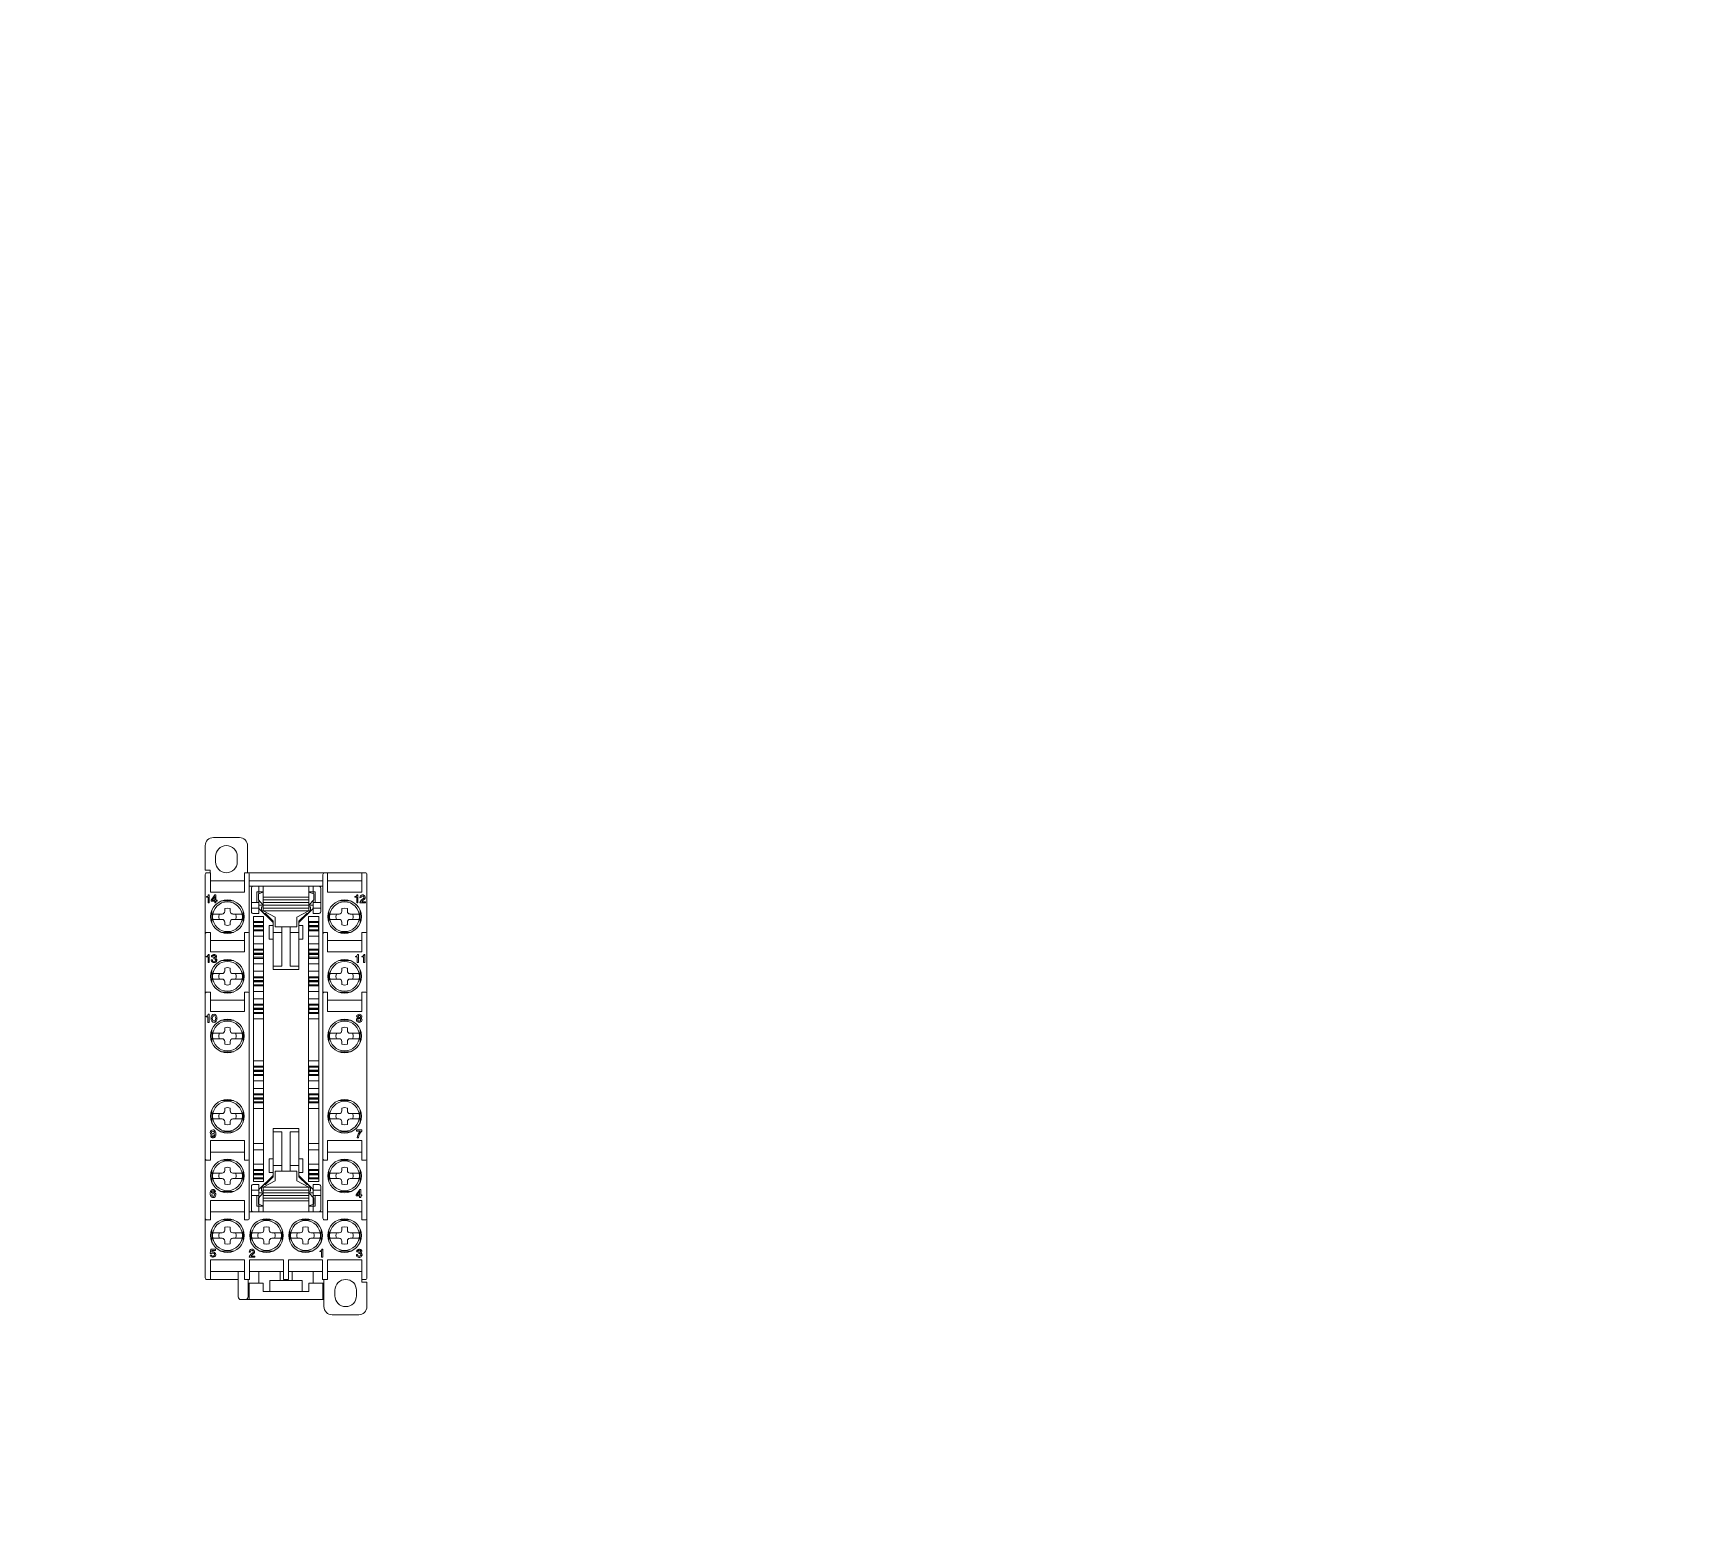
# Model space of a CAD drawing. Header units: millimetres. Extents: x 24 to 1375, y 8 to 284.
# Drawn here: x 1069 to 1375, y 7.5 to 284.3 of the extents above; entities that cross this region are included whole.
import ezdxf

# ---------------------------------------------------------------- set-up
doc = ezdxf.new("R2010")
doc.units = ezdxf.units.MM

msp = doc.modelspace()

# ---------------------------------------------------------------- texts
at = {"color": 7, "attachment_point": 1}
for s, insert, char_height in [('{\\fHelveticaNeueLTStd-Md|b0|i0|c0; }', (1165.66, 284.31), 3.0389), ('{\\fHelveticaNeueLTStd-Md|b0|i0|c0; }', (1220.66, 284.31), 3.0389), ('{\\fHelveticaNeueLTStd-Md|b0|i0|c0; }', (1292.72, 284.31), 3.0389), ('{\\fHelveticaNeueLTStd-Md|b0|i0|c0; }', (1347.72, 284.31), 3.0389), ('{\\fHelveticaNeueLTStd-Md|b0|i0|c0; }', (1071.82, 264.4), 2.659), ('{\\fHelveticaNeueLTStd-Md|b0|i0|c0; }', (1161.82, 264.4), 2.659), ('{\\fHelveticaNeueLTStd-Md|b0|i0|c0; }', (1279.82, 264.4), 2.659), ('{\\fHelveticaNeueLTStd-Md|b0|i0|c0; }', (1369.82, 264.4), 2.659), ('{\\fHelveticaNeueLTStd-Roman|b0|i0|c0; }', (1074.04, 258.87), 2.1525), ('{\\fHelveticaNeueLTStd-Md|b0|i0|c0; }', (1164, 258.52), 2.1525), ('{\\fHelveticaNeueLTStd-Roman|b0|i0|c0;  }', (1285, 254.64), 2.1525), ('{\\fHelveticaNeueLTStd-Roman|b0|i0|c0; }', (1325.6, 254.64), 2.1525), ('{\\fHelveticaNeueLTStd-Roman|b0|i0|c0; }', (1375, 254.64), 2.1525), ('{\\fHelveticaNeueLTStd-Md|b0|i0|c0; }', (1073.99, 250.11), 2.1525), ('{\\fHelveticaNeueLTStd-Roman|b0|i0|c0; }', (1099.99, 250.11), 2.1525), ('{\\fHelveticaNeueLTStd-Roman|b0|i0|c0; }', (1338.43, 250.76), 2.1525), ('{\\fHelveticaNeueLTStd-Roman|b0|i0|c0; }', (1375, 246.37), 2.1525), ('{\\fHelveticaNeueLTStd-Roman|b0|i0|c0;  }', (1284.99, 241.99), 2.1525), ('{\\fHelveticaNeueLTStd-Roman|b0|i0|c0; }', (1320.64, 241.99), 2.1525), ('{\\fHelveticaNeueLTStd-Roman|b0|i0|c0; }', (1375, 233.73), 2.1525), ('{\\fHelveticaNeueLTStd-Roman|b0|i0|c0; }', (1235.26, 210.82), 1.7727), ('{\\fHelveticaNeueLTStd-Md|b0|i0|c0; }', (1372.04, 197.48), 2.1525), ('{\\fHelveticaNeueLTStd-Md|b0|i0|c0; }', (1073.92, 191.57), 2.1525), ('{\\fHelveticaNeueLTStd-Md|b0|i0|c0; }', (1118.32, 191.57), 2.1525), ('{\\fHelveticaNeueLTStd-Roman|b0|i0|c0; }', (1075, 187.69), 2.1525), ('{\\fHelveticaNeueLTStd-Md|b0|i0|c0; }', (1369.82, 177.97), 2.659), ('{\\fHelveticaNeueLTStd-Md|b0|i0|c0; }', (1073.9, 151.33), 2.1525), ('{\\fHelveticaNeueLTStd-Roman|b0|i0|c0; }', (1069, 146.59), 2.1525), ('{\\fHelveticaNeueLTStd-Md|b0|i0|c0; }', (1091.76, 146.59), 2.1525), ('{\\fHelveticaNeueLTStd-Roman|b0|i0|c0;  }', (1094.4, 146.59), 2.1525), ('{\\fHelveticaNeueLTStd-Md|b0|i0|c0; }', (1279.82, 138.87), 2.659), ('{\\fHelveticaNeueLTStd-Md|b0|i0|c0; }', (1073.91, 106.99), 2.1525), ('{\\fHelveticaNeueLTStd-Md|b0|i0|c0; }', (1109.86, 106.99), 2.1525), ('{\\fHelveticaNeueLTStd-Md|b0|i0|c0; }', (1074.2, 61.84), 2.1525), ('{\\fHelveticaNeueLTStd-Roman|b0|i0|c0; }', (1135.42, 57.96), 2.1525), ('{\\fHelveticaNeueLTStd-Md|b0|i0|c0; }', (1134.62, 10.69), 2.5324)]:
    msp.add_mtext(s, dxfattribs=dict(at, insert=insert, char_height=char_height))
at = {"color": 251, "true_color": 0x595757, "attachment_point": 1}
for insert, char_height in [((1295.68, 10.69), 2.5324), ((1300.9, 10.51), 2.1525)]:
    msp.add_mtext('{\\fHelveticaNeueLTStd-Md|b0|i0|c0; }', dxfattribs=dict(at, insert=insert, char_height=char_height))

# ---------------------------------------------------------------- hatches: boundary and pattern name
at = {"true_color": 0xffffff}
h = msp.add_hatch(color=7, dxfattribs=at)
h.dxf.hatch_style = 2
h.paths.add_polyline_path([(1136.77, 177.58), (1136.47, 178.43)])
h = msp.add_hatch(color=7, dxfattribs=at)
h.dxf.hatch_style = 2
h.paths.add_polyline_path([(1137.27, 177.58), (1136.97, 178.43)])
h = msp.add_hatch(color=7, dxfattribs=at)
h.dxf.hatch_style = 2
h.paths.add_polyline_path([(1136.77, 169.57), (1136.47, 170.42)])
h = msp.add_hatch(color=7, dxfattribs=at)
h.dxf.hatch_style = 2
h.paths.add_polyline_path([(1137.27, 169.57), (1136.97, 170.42)])
at = {"true_color": 0x4f9c68}
h = msp.add_hatch(color=105, dxfattribs=at)
h.dxf.hatch_style = 2
h.paths.add_polyline_path([(1296.8, 11.47), (1300.77, 11.48)])
h = msp.add_hatch(color=105, dxfattribs=at)
h.dxf.hatch_style = 2
h.paths.add_polyline_path([(1296.8, 11.48), (1300.77, 11.48)])
at = {"true_color": 0x509d69}
h = msp.add_hatch(color=115, dxfattribs=at)
h.dxf.hatch_style = 2
h.paths.add_polyline_path([(1300.77, 11.48), (1296.8, 11.48)])
at = {"true_color": 0x4e9b68}
h = msp.add_hatch(color=105, dxfattribs=at)
h.dxf.hatch_style = 2
h.paths.add_polyline_path([(1296.8, 11.46), (1300.77, 11.47)])
at = {"true_color": 0x4e9c68}
h = msp.add_hatch(color=105, dxfattribs=at)
h.dxf.hatch_style = 2
h.paths.add_polyline_path([(1296.8, 11.47), (1300.77, 11.47)])
at = {"true_color": 0x4c9b67}
h = msp.add_hatch(color=105, dxfattribs=at)
h.dxf.hatch_style = 2
h.paths.add_polyline_path([(1296.8, 11.45), (1300.77, 11.46)])
h = msp.add_hatch(color=105, dxfattribs=at)
h.dxf.hatch_style = 2
h.paths.add_polyline_path([(1296.8, 11.46), (1300.77, 11.46)])
at = {"true_color": 0x4d9a67}
h = msp.add_hatch(color=105, dxfattribs=at)
h.dxf.hatch_style = 2
h.paths.add_polyline_path([(1296.8, 11.44), (1300.77, 11.45)])
at = {"true_color": 0x4b9a66}
h = msp.add_hatch(color=105, dxfattribs=at)
h.dxf.hatch_style = 2
h.paths.add_polyline_path([(1296.8, 11.43), (1300.77, 11.44)])
h = msp.add_hatch(color=105, dxfattribs=at)
h.dxf.hatch_style = 2
h.paths.add_polyline_path([(1296.8, 11.44), (1300.77, 11.44)])
at = {"true_color": 0x4a9965}
h = msp.add_hatch(color=105, dxfattribs=at)
h.dxf.hatch_style = 2
h.paths.add_polyline_path([(1296.8, 11.43), (1300.77, 11.43)])
at = {"true_color": 0x499865}
h = msp.add_hatch(color=105, dxfattribs=at)
h.dxf.hatch_style = 2
h.paths.add_polyline_path([(1296.8, 11.4), (1300.77, 11.41)])
at = {"true_color": 0x489865}
h = msp.add_hatch(color=105, dxfattribs=at)
h.dxf.hatch_style = 2
h.paths.add_polyline_path([(1296.8, 11.41), (1300.77, 11.41)])
at = {"true_color": 0x479864}
h = msp.add_hatch(color=105, dxfattribs=at)
h.dxf.hatch_style = 2
h.paths.add_polyline_path([(1296.8, 11.39), (1300.77, 11.4)])
h = msp.add_hatch(color=105, dxfattribs=at)
h.dxf.hatch_style = 2
h.paths.add_polyline_path([(1296.8, 11.4), (1300.77, 11.4)])
at = {"true_color": 0x469763}
h = msp.add_hatch(color=105, dxfattribs=at)
h.dxf.hatch_style = 2
h.paths.add_polyline_path([(1296.8, 11.38), (1300.77, 11.39)])
at = {"true_color": 0x479764}
h = msp.add_hatch(color=105, dxfattribs=at)
h.dxf.hatch_style = 2
h.paths.add_polyline_path([(1296.8, 11.39), (1300.77, 11.39)])
at = {"true_color": 0x469663}
h = msp.add_hatch(color=105, dxfattribs=at)
h.dxf.hatch_style = 2
h.paths.add_polyline_path([(1296.8, 11.37), (1300.77, 11.38)])
at = {"true_color": 0x449662}
h = msp.add_hatch(color=105, dxfattribs=at)
h.dxf.hatch_style = 2
h.paths.add_polyline_path([(1296.8, 11.36), (1300.77, 11.37)])
h = msp.add_hatch(color=105, dxfattribs=at)
h.dxf.hatch_style = 2
h.paths.add_polyline_path([(1296.8, 11.37), (1300.77, 11.37)])
at = {"true_color": 0x439562}
h = msp.add_hatch(color=105, dxfattribs=at)
h.dxf.hatch_style = 2
h.paths.add_polyline_path([(1296.8, 11.35), (1300.77, 11.36)])
at = {"true_color": 0x459662}
h = msp.add_hatch(color=105, dxfattribs=at)
h.dxf.hatch_style = 2
h.paths.add_polyline_path([(1296.8, 11.36), (1300.77, 11.36)])
at = {"true_color": 0x419561}
h = msp.add_hatch(color=105, dxfattribs=at)
h.dxf.hatch_style = 2
h.paths.add_polyline_path([(1296.8, 11.34), (1300.77, 11.35)])
at = {"true_color": 0x439562}
h = msp.add_hatch(color=105, dxfattribs=at)
h.dxf.hatch_style = 2
h.paths.add_polyline_path([(1296.8, 11.35), (1300.77, 11.35)])
at = {"true_color": 0x429461}
h = msp.add_hatch(color=105, dxfattribs=at)
h.dxf.hatch_style = 2
h.paths.add_polyline_path([(1296.8, 11.33), (1300.77, 11.34)])
at = {"true_color": 0x409460}
h = msp.add_hatch(color=105, dxfattribs=at)
h.dxf.hatch_style = 2
h.paths.add_polyline_path([(1296.8, 11.32), (1300.77, 11.33)])
at = {"true_color": 0x429461}
h = msp.add_hatch(color=105, dxfattribs=at)
h.dxf.hatch_style = 2
h.paths.add_polyline_path([(1296.8, 11.33), (1300.77, 11.33)])
at = {"true_color": 0x3e9360}
h = msp.add_hatch(color=105, dxfattribs=at)
h.dxf.hatch_style = 2
h.paths.add_polyline_path([(1296.8, 11.31), (1300.77, 11.32)])
at = {"true_color": 0x409360}
h = msp.add_hatch(color=105, dxfattribs=at)
h.dxf.hatch_style = 2
h.paths.add_polyline_path([(1296.8, 11.32), (1300.77, 11.32)])
at = {"true_color": 0x3f935f}
h = msp.add_hatch(color=105, dxfattribs=at)
h.dxf.hatch_style = 2
h.paths.add_polyline_path([(1296.8, 11.3), (1300.77, 11.31)])
at = {"true_color": 0x3d925f}
h = msp.add_hatch(color=105, dxfattribs=at)
h.dxf.hatch_style = 2
h.paths.add_polyline_path([(1296.8, 11.29), (1300.77, 11.3)])
at = {"true_color": 0x3f935f}
h = msp.add_hatch(color=105, dxfattribs=at)
h.dxf.hatch_style = 2
h.paths.add_polyline_path([(1296.8, 11.3), (1300.77, 11.3)])
at = {"true_color": 0x3b925e}
h = msp.add_hatch(color=105, dxfattribs=at)
h.dxf.hatch_style = 2
h.paths.add_polyline_path([(1296.8, 11.28), (1300.77, 11.29)])
at = {"true_color": 0x3d925f}
h = msp.add_hatch(color=105, dxfattribs=at)
h.dxf.hatch_style = 2
h.paths.add_polyline_path([(1296.8, 11.29), (1300.77, 11.29)])
at = {"true_color": 0x3b915e}
h = msp.add_hatch(color=117, dxfattribs=at)
h.dxf.hatch_style = 2
h.paths.add_polyline_path([(1296.8, 11.27), (1300.77, 11.28)])
h = msp.add_hatch(color=117, dxfattribs=at)
h.dxf.hatch_style = 2
h.paths.add_polyline_path([(1296.8, 11.28), (1300.77, 11.28)])
at = {"true_color": 0x39915d}
h = msp.add_hatch(color=117, dxfattribs=at)
h.dxf.hatch_style = 2
h.paths.add_polyline_path([(1296.8, 11.26), (1300.77, 11.27)])
at = {"true_color": 0x37905d}
h = msp.add_hatch(color=117, dxfattribs=at)
h.dxf.hatch_style = 2
h.paths.add_polyline_path([(1296.8, 11.25), (1300.77, 11.26)])
at = {"true_color": 0x3a905d}
h = msp.add_hatch(color=117, dxfattribs=at)
h.dxf.hatch_style = 2
h.paths.add_polyline_path([(1296.8, 11.26), (1300.77, 11.26)])
at = {"true_color": 0x38905d}
h = msp.add_hatch(color=117, dxfattribs=at)
h.dxf.hatch_style = 2
h.paths.add_polyline_path([(1296.8, 11.24), (1300.77, 11.25)])
h = msp.add_hatch(color=117, dxfattribs=at)
h.dxf.hatch_style = 2
h.paths.add_polyline_path([(1296.8, 11.25), (1300.77, 11.25)])
at = {"true_color": 0x368f5c}
h = msp.add_hatch(color=117, dxfattribs=at)
h.dxf.hatch_style = 2
h.paths.add_polyline_path([(1296.8, 11.23), (1300.77, 11.24)])
h = msp.add_hatch(color=117, dxfattribs=at)
h.dxf.hatch_style = 2
h.paths.add_polyline_path([(1296.8, 11.24), (1300.77, 11.24)])
at = {"true_color": 0x348f5b}
h = msp.add_hatch(color=117, dxfattribs=at)
h.dxf.hatch_style = 2
h.paths.add_polyline_path([(1296.8, 11.22), (1300.77, 11.23)])
at = {"true_color": 0x328e5b}
h = msp.add_hatch(color=117, dxfattribs=at)
h.dxf.hatch_style = 2
h.paths.add_polyline_path([(1296.8, 11.21), (1300.77, 11.22)])
at = {"true_color": 0x348e5b}
h = msp.add_hatch(color=117, dxfattribs=at)
h.dxf.hatch_style = 2
h.paths.add_polyline_path([(1296.8, 11.22), (1300.77, 11.22)])
at = {"true_color": 0x338d5b}
h = msp.add_hatch(color=117, dxfattribs=at)
h.dxf.hatch_style = 2
h.paths.add_polyline_path([(1296.8, 11.2), (1300.77, 11.21)])
at = {"true_color": 0x328e5b}
h = msp.add_hatch(color=117, dxfattribs=at)
h.dxf.hatch_style = 2
h.paths.add_polyline_path([(1296.8, 11.21), (1300.77, 11.21)])
at = {"true_color": 0x308d5a}
h = msp.add_hatch(color=117, dxfattribs=at)
h.dxf.hatch_style = 2
h.paths.add_polyline_path([(1296.8, 11.19), (1300.77, 11.2)])
at = {"true_color": 0x2e8c5a}
h = msp.add_hatch(color=117, dxfattribs=at)
h.dxf.hatch_style = 2
h.paths.add_polyline_path([(1296.8, 11.18), (1300.77, 11.19)])
at = {"true_color": 0x318d5a}
h = msp.add_hatch(color=117, dxfattribs=at)
h.dxf.hatch_style = 2
h.paths.add_polyline_path([(1296.8, 11.19), (1300.77, 11.19)])
at = {"true_color": 0x2f8c59}
h = msp.add_hatch(color=117, dxfattribs=at)
h.dxf.hatch_style = 2
h.paths.add_polyline_path([(1296.8, 11.17), (1300.77, 11.18)])
at = {"true_color": 0x2e8c5a}
h = msp.add_hatch(color=117, dxfattribs=at)
h.dxf.hatch_style = 2
h.paths.add_polyline_path([(1296.8, 11.18), (1300.77, 11.18)])
at = {"true_color": 0x2d8b59}
h = msp.add_hatch(color=117, dxfattribs=at)
h.dxf.hatch_style = 2
h.paths.add_polyline_path([(1296.8, 11.16), (1300.77, 11.17)])
at = {"true_color": 0x2d8c59}
h = msp.add_hatch(color=117, dxfattribs=at)
h.dxf.hatch_style = 2
h.paths.add_polyline_path([(1296.8, 11.17), (1300.77, 11.17)])
at = {"true_color": 0x2b8b58}
h = msp.add_hatch(color=117, dxfattribs=at)
h.dxf.hatch_style = 2
h.paths.add_polyline_path([(1296.8, 11.15), (1300.77, 11.16)])
at = {"true_color": 0x298a58}
h = msp.add_hatch(color=117, dxfattribs=at)
h.dxf.hatch_style = 2
h.paths.add_polyline_path([(1296.8, 11.13), (1300.77, 11.14)])
h = msp.add_hatch(color=117, dxfattribs=at)
h.dxf.hatch_style = 2
h.paths.add_polyline_path([(1296.8, 11.14), (1300.77, 11.14)])
at = {"true_color": 0x278a57}
h = msp.add_hatch(color=107, dxfattribs=at)
h.dxf.hatch_style = 2
h.paths.add_polyline_path([(1296.8, 11.12), (1300.77, 11.13)])
at = {"true_color": 0x278957}
h = msp.add_hatch(color=107, dxfattribs=at)
h.dxf.hatch_style = 2
h.paths.add_polyline_path([(1296.8, 11.12), (1300.77, 11.12)])
at = {"true_color": 0x005e3c}
h = msp.add_hatch(color=128, dxfattribs=at)
h.dxf.hatch_style = 2
h.paths.add_polyline_path([(1300.77, 7.52), (1296.8, 7.52)])

# ---------------------------------------------------------------- linework, layer by layer
at = {"color": 7, "lineweight": 0}
for points in [[(1102.34, 135.55), (1102.03, 135.52), (1101.75, 135.44), (1101.5, 135.3), (1101.27, 135.11), (1101.09, 134.89), (1100.95, 134.64), (1100.86, 134.35), (1100.83, 134.05)], [(1102.34, 135.55), (1107.15, 135.55)], [(1108.65, 134.05), (1108.62, 134.35), (1108.54, 134.64), (1108.4, 134.89), (1108.21, 135.11), (1107.99, 135.3), (1107.73, 135.44), (1107.45, 135.52), (1107.15, 135.55)], [(1100.83, 129.54), (1100.83, 134.05)], [(1106.75, 132.05), (1106.71, 132.45), (1106.59, 132.83), (1106.41, 133.17), (1106.16, 133.46), (1105.86, 133.71), (1105.52, 133.89), (1105.15, 134.01), (1104.74, 134.05), (1104.34, 134.01), (1103.96, 133.89), (1103.62, 133.71), (1103.32, 133.46), (1103.08, 133.17), (1102.89, 132.83), (1102.78, 132.45), (1102.74, 132.05)], [(1102.74, 131.04), (1102.74, 132.04)], [(1106.75, 131.04), (1106.75, 132.04)], [(1108.65, 129.04), (1108.65, 134.05)], [(1100.83, 129.54), (1101.73, 129.54)], [(1101.13, 129.04), (1101.02, 129.01), (1100.92, 128.95), (1100.86, 128.85), (1100.83, 128.74)], [(1100.83, 54.12), (1100.83, 128.74)], [(1101.13, 129.04), (1101.78, 129.04)], [(1101.73, 129.04), (1101.73, 129.54)], [(1101.78, 125.43), (1101.78, 129.04)], [(1102.74, 131.04), (1102.78, 130.64), (1102.89, 130.26), (1103.08, 129.92), (1103.32, 129.62), (1103.62, 129.38), (1103.96, 129.19), (1104.34, 129.08), (1104.74, 129.04), (1105.15, 129.08), (1105.52, 129.19), (1105.86, 129.38), (1106.16, 129.62), (1106.41, 129.92), (1106.59, 130.26), (1106.71, 130.64), (1106.75, 131.04)], [(1108.1, 125.43), (1108.1, 129.04)], [(1108.1, 129.04), (1108.65, 129.04)], [(1108.95, 128.74), (1108.93, 128.85), (1108.87, 128.95), (1108.77, 129.01), (1108.65, 129.04)], [(1108.65, 129.04), (1129.81, 129.04)], [(1108.95, 65.16), (1108.95, 128.74)], [(1122.89, 129.04), (1122.78, 129.01), (1122.68, 128.95), (1122.62, 128.85), (1122.59, 128.74)], [(1122.59, 65.16), (1122.59, 128.74)], [(1122.89, 129.04), (1123.4, 129.04)], [(1123.45, 125.43), (1123.45, 129.04)], [(1129.76, 125.43), (1129.76, 129.04)], [(1129.76, 129.04), (1130.42, 129.04)], [(1130.72, 128.74), (1130.69, 128.85), (1130.63, 128.95), (1130.53, 129.01), (1130.42, 129.04)], [(1130.72, 54.12), (1130.72, 128.74)], [(1101.78, 127.53), (1108.1, 127.53)], [(1108.95, 127.53), (1122.59, 127.53)], [(1108.95, 126.53), (1111.56, 126.53)], [(1109.66, 126.53), (1109.54, 126.5), (1109.44, 126.44), (1109.38, 126.34), (1109.36, 126.23)], [(1109.36, 126.23), (1109.36, 121.82)], [(1110.36, 125.53), (1110.36, 123.52)], [(1110.36, 125.53), (1111.56, 125.53)], [(1110.76, 126.53), (1110.76, 125.16)], [(1111.56, 126.53), (1111.56, 125.53)], [(1111.56, 126.53), (1111.56, 122.02)], [(1119.99, 126.53), (1111.56, 126.53)], [(1119.99, 126.53), (1119.99, 125.53)], [(1119.99, 126.53), (1122.59, 126.53)], [(1119.99, 126.53), (1119.99, 122.02)], [(1121.19, 125.53), (1119.99, 125.53)], [(1120.79, 126.53), (1120.79, 125.16)], [(1121.19, 125.53), (1121.19, 123.52)], [(1122.19, 126.23), (1122.17, 126.35), (1122.1, 126.44), (1122.01, 126.5), (1121.89, 126.53)], [(1122.19, 126.23), (1122.19, 121.82)], [(1123.45, 127.53), (1129.76, 127.53)], [(1101.04, 124.62), (1101.18, 124.64), (1101.29, 124.72), (1101.36, 124.83), (1101.39, 124.97)], [(1101.04, 124.62), (1101.04, 124.52)], [(1101.04, 124.52), (1101.35, 124.52)], [(1101.35, 124.52), (1101.35, 123.47)], [(1101.35, 123.47), (1101.58, 123.47)], [(1101.39, 124.97), (1101.58, 124.97)], [(1101.58, 124.97), (1101.58, 123.47)], [(1101.78, 125.43), (1108.1, 125.43)], [(1101.94, 123.97), (1102.6, 124.96)], [(1101.94, 123.97), (1101.94, 123.8)], [(1101.94, 123.8), (1102.59, 123.8)], [(1102.14, 123.97), (1102.59, 124.66)], [(1102.14, 123.97), (1102.59, 123.97)], [(1102.59, 124.66), (1102.59, 123.97)], [(1102.59, 123.8), (1102.59, 123.47)], [(1102.59, 123.47), (1102.8, 123.47)], [(1102.6, 124.96), (1102.8, 124.96)], [(1102.8, 124.96), (1102.8, 123.97)], [(1102.8, 123.97), (1103.03, 123.97)], [(1102.8, 123.8), (1102.8, 123.47)], [(1102.8, 123.8), (1103.03, 123.8)], [(1103.03, 123.97), (1103.03, 123.8)], [(1106.04, 123.82), (1103.85, 123.82)], [(1105.44, 122.44), (1104.94, 122.52), (1104.44, 122.44)], [(1104.44, 122.44), (1104.44, 121.91)], [(1105.44, 122.44), (1105.44, 121.91)], [(1109.36, 123.52), (1110.76, 123.52)], [(1110.76, 122.52), (1109.36, 122.52)], [(1111.56, 125.43), (1110.66, 125.12)], [(1110.66, 125.13), (1110.66, 124.02)], [(1110.66, 124.02), (1111.56, 123.02)], [(1110.76, 123.91), (1110.76, 121.52)], [(1110.76, 123.02), (1112.45, 123.02)], [(1113.39, 119.81), (1110.76, 122.44)], [(1111.25, 122.72), (1111.56, 122.72)], [(1111.25, 122.72), (1111.25, 122.02)], [(1111.56, 124.52), (1119.99, 124.52)], [(1111.56, 124.02), (1119.99, 124.02)], [(1111.56, 123.52), (1119.99, 123.52)], [(1111.56, 123.02), (1119.99, 123.02)], [(1111.56, 122.52), (1119.99, 122.52)], [(1118.16, 119.81), (1120.79, 122.44)], [(1120.79, 123.02), (1119.11, 123.02)], [(1119.99, 125.43), (1120.89, 125.12)], [(1119.99, 123.02), (1120.89, 124.02)], [(1119.99, 122.72), (1120.3, 122.72)], [(1120.3, 122.72), (1120.3, 122.02)], [(1120.79, 123.91), (1120.79, 121.52)], [(1120.79, 123.52), (1122.19, 123.52)], [(1120.79, 122.52), (1122.19, 122.52)], [(1120.89, 125.13), (1120.89, 124.02)], [(1123.45, 125.43), (1129.76, 125.43)], [(1127.7, 123.82), (1125.51, 123.82)], [(1127.11, 122.44), (1126.6, 122.52), (1126.1, 122.44)], [(1126.1, 122.44), (1126.1, 121.91)], [(1127.11, 122.44), (1127.11, 121.91)], [(1128.52, 124.62), (1128.66, 124.64), (1128.77, 124.72), (1128.85, 124.83), (1128.87, 124.97)], [(1128.52, 124.62), (1128.52, 124.52)], [(1128.52, 124.52), (1128.84, 124.52)], [(1128.84, 124.52), (1128.84, 123.47)], [(1128.84, 123.47), (1129.06, 123.47)], [(1128.87, 124.97), (1129.06, 124.97)], [(1129.06, 124.97), (1129.06, 123.47)], [(1129.92, 124.15), (1129.74, 124.02), (1129.6, 123.86), (1129.49, 123.67), (1129.42, 123.46)], [(1129.42, 123.47), (1130.45, 123.47)], [(1130.31, 124.17), (1130.4, 124.35), (1130.42, 124.53), (1130.36, 124.71), (1130.24, 124.86), (1130.06, 124.95), (1129.88, 124.97), (1129.7, 124.91), (1129.55, 124.79), (1129.46, 124.62), (1129.44, 124.43)], [(1129.67, 124.44), (1129.44, 124.43)], [(1130.14, 124.32), (1130.19, 124.42), (1130.19, 124.52), (1130.16, 124.61), (1130.09, 124.69), (1129.89, 124.74), (1129.72, 124.64), (1129.67, 124.54), (1129.67, 124.44)], [(1130.04, 123.95), (1129.89, 123.84), (1129.77, 123.69)], [(1129.77, 123.69), (1130.45, 123.69)], [(1129.92, 124.15), (1130.14, 124.32)], [(1130.04, 123.95), (1130.31, 124.18)], [(1130.45, 123.69), (1130.45, 123.47)], [(1102.04, 122.01), (1102.04, 119.82)], [(1103.94, 121.41), (1102.23, 121.41)], [(1103.94, 120.41), (1102.23, 120.41)], [(1103.42, 121.41), (1103.34, 120.91), (1103.42, 120.41)], [(1103.94, 121.41), (1104.14, 121.45), (1104.29, 121.56), (1104.4, 121.72), (1104.44, 121.91)], [(1104.44, 119.91), (1104.4, 120.11), (1104.3, 120.26), (1104.14, 120.37), (1103.94, 120.41)], [(1104.44, 119.91), (1104.44, 119.39)], [(1104.44, 119.39), (1104.94, 119.31), (1105.44, 119.39)], [(1105.44, 121.92), (1105.48, 121.72), (1105.59, 121.56), (1105.75, 121.45), (1105.95, 121.42)], [(1105.44, 119.91), (1105.44, 119.39)], [(1105.95, 120.41), (1105.75, 120.37), (1105.59, 120.27), (1105.48, 120.11), (1105.45, 119.91)], [(1107.66, 121.41), (1105.95, 121.41)], [(1107.66, 120.41), (1105.95, 120.41)], [(1106.47, 120.41), (1106.55, 120.91), (1106.47, 121.41)], [(1107.85, 122.01), (1107.85, 119.82)], [(1109.36, 121.82), (1109.38, 121.7), (1109.44, 121.6), (1109.54, 121.54), (1109.66, 121.52)], [(1109.66, 121.52), (1110.76, 121.52)], [(1109.73, 120.93), (1111.63, 120.93)], [(1109.73, 71.95), (1109.73, 120.93)], [(1111.63, 120.01), (1109.73, 120.01)], [(1109.78, 118.3), (1109.78, 120.01)], [(1109.78, 119.82), (1111.58, 119.82)], [(1111.25, 122.02), (1120.3, 122.02)], [(1111.25, 122.02), (1111.75, 121.52)], [(1113.77, 120.81), (1111.56, 122.02)], [(1111.58, 118.3), (1111.58, 120.01)], [(1111.63, 71.95), (1111.63, 120.93)], [(1111.75, 121.52), (1111.96, 121.52)], [(1111.96, 121.52), (1113.39, 120.09)], [(1113.39, 120.09), (1113.39, 111.79)], [(1113.39, 119.81), (1113.39, 111.13)], [(1113.77, 120.81), (1113.77, 119.01)], [(1117.78, 120.81), (1119.99, 122.02)], [(1117.78, 120.81), (1117.78, 119.01)], [(1119.59, 121.52), (1118.16, 120.09)], [(1118.16, 120.09), (1118.16, 111.79)], [(1118.16, 119.8), (1118.16, 111.13)], [(1119.8, 121.52), (1119.59, 121.52)], [(1120.3, 122.02), (1119.8, 121.52)], [(1119.92, 71.95), (1119.92, 120.93)], [(1119.92, 120.93), (1121.82, 120.93)], [(1121.82, 120.01), (1119.92, 120.01)], [(1121.82, 120.01), (1119.92, 120.01)], [(1119.97, 118.3), (1119.97, 120.01)], [(1119.97, 119.82), (1121.77, 119.82)], [(1121.89, 121.52), (1120.79, 121.52)], [(1121.77, 118.3), (1121.77, 120.01)], [(1121.82, 71.95), (1121.82, 120.93)], [(1121.89, 121.52), (1122.01, 121.54), (1122.1, 121.6), (1122.17, 121.7), (1122.19, 121.82)], [(1123.7, 122.01), (1123.7, 119.82)], [(1125.6, 121.41), (1123.89, 121.41)], [(1125.6, 120.41), (1123.89, 120.41)], [(1125.08, 121.41), (1125, 120.91), (1125.08, 120.41)], [(1125.6, 121.41), (1125.8, 121.45), (1125.96, 121.56), (1126.06, 121.72), (1126.1, 121.91)], [(1126.1, 119.91), (1126.06, 120.11), (1125.96, 120.26), (1125.8, 120.37), (1125.6, 120.41)], [(1126.1, 119.91), (1126.1, 119.39)], [(1126.1, 119.39), (1126.6, 119.31), (1127.11, 119.39)], [(1127.11, 121.92), (1127.15, 121.72), (1127.25, 121.56), (1127.41, 121.45), (1127.61, 121.42)], [(1127.61, 120.41), (1127.41, 120.37), (1127.25, 120.27), (1127.15, 120.11), (1127.11, 119.91)], [(1127.11, 119.91), (1127.11, 119.39)], [(1129.32, 121.41), (1127.61, 121.41)], [(1129.32, 120.41), (1127.61, 120.41)], [(1128.13, 120.41), (1128.21, 120.91), (1128.13, 121.41)], [(1129.51, 122.01), (1129.51, 119.82)], [(1101.13, 118), (1101.02, 117.98), (1100.92, 117.92), (1100.86, 117.82), (1100.83, 117.7)], [(1101.13, 118), (1101.78, 118)], [(1101.78, 114.4), (1101.78, 118)], [(1101.78, 116.5), (1108.1, 116.5)], [(1106.04, 118), (1103.85, 118)], [(1108.1, 114.4), (1108.1, 118)], [(1108.1, 118), (1108.65, 118)], [(1108.95, 117.7), (1108.93, 117.82), (1108.87, 117.92), (1108.77, 117.98), (1108.65, 118)], [(1111.63, 118.3), (1109.73, 118.3)], [(1109.73, 118.3), (1111.63, 118.3)], [(1109.73, 117.3), (1111.63, 117.3)], [(1109.78, 119.28), (1111.58, 119.28)], [(1109.78, 119.16), (1111.58, 119.16)], [(1109.78, 119.03), (1111.58, 119.03)], [(1109.78, 118.5), (1111.58, 118.5)], [(1113.39, 119.26), (1112.63, 119.26)], [(1112.63, 119.26), (1112.63, 116.75)], [(1113.39, 119.26), (1112.63, 119.26)], [(1113.39, 116.75), (1112.63, 116.75)], [(1113.39, 116.75), (1112.63, 116.75)], [(1113.39, 118), (1115.02, 118)], [(1117.78, 119.01), (1113.77, 119.01)], [(1115.02, 119.01), (1115.02, 111.79)], [(1116.53, 119.01), (1116.53, 111.79)], [(1116.53, 118), (1118.16, 118)], [(1118.16, 119.26), (1118.91, 119.26)], [(1118.91, 119.26), (1118.16, 119.26)], [(1118.16, 116.75), (1118.91, 116.75)], [(1118.91, 116.75), (1118.16, 116.75)], [(1118.91, 119.26), (1118.91, 116.75)], [(1121.82, 118.3), (1119.92, 118.3)], [(1121.82, 118.3), (1119.92, 118.3)], [(1121.82, 117.3), (1119.92, 117.3)], [(1119.97, 119.28), (1121.77, 119.28)], [(1119.97, 119.16), (1121.77, 119.16)], [(1119.97, 119.03), (1121.77, 119.03)], [(1119.97, 118.5), (1121.77, 118.5)], [(1122.89, 118), (1122.78, 117.98), (1122.68, 117.92), (1122.62, 117.82), (1122.59, 117.7)], [(1122.89, 118), (1123.45, 118)], [(1123.45, 114.4), (1123.45, 118)], [(1123.45, 116.5), (1129.76, 116.5)], [(1127.7, 118), (1125.51, 118)], [(1129.76, 114.4), (1129.76, 118)], [(1129.76, 118), (1130.42, 118)], [(1130.72, 117.7), (1130.69, 117.82), (1130.63, 117.92), (1130.53, 117.98), (1130.42, 118)], [(1101.03, 113.57), (1101.17, 113.6), (1101.28, 113.68), (1101.36, 113.79), (1101.39, 113.93)], [(1101.03, 113.57), (1101.03, 113.48)], [(1101.03, 113.48), (1101.35, 113.48)], [(1101.35, 113.48), (1101.35, 112.42)], [(1101.39, 113.93), (1101.57, 113.93)], [(1101.57, 113.93), (1101.57, 112.42)], [(1101.78, 114.4), (1108.1, 114.4)], [(1102.01, 113.67), (1101.99, 113.57)], [(1101.99, 113.57), (1102.01, 113.47)], [(1102.06, 113.76), (1102.01, 113.67)], [(1102.24, 113.46), (1102.01, 113.47)], [(1102.15, 113.83), (1102.06, 113.76)], [(1102.25, 113.89), (1102.15, 113.84)], [(1102.25, 113.65), (1102.22, 113.59)], [(1102.22, 113.59), (1102.22, 113.52)], [(1102.22, 113.52), (1102.24, 113.46)], [(1102.38, 113.92), (1102.25, 113.89)], [(1102.31, 113.7), (1102.25, 113.65)], [(1102.38, 113.73), (1102.3, 113.7)], [(1102.51, 113.93), (1102.38, 113.92)], [(1102.46, 113.74), (1102.38, 113.73)], [(1102.42, 113.36), (1102.51, 113.36)], [(1102.42, 113.36), (1102.42, 113.14)], [(1102.54, 113.73), (1102.46, 113.74)], [(1102.63, 113.91), (1102.51, 113.93)], [(1102.51, 113.36), (1102.58, 113.38)], [(1102.62, 113.7), (1102.54, 113.73)], [(1102.58, 113.38), (1102.65, 113.42)], [(1102.67, 113.66), (1102.62, 113.7)], [(1102.75, 113.86), (1102.63, 113.91)], [(1102.65, 113.42), (1102.7, 113.47)], [(1102.71, 113.6), (1102.67, 113.66)], [(1102.7, 113.47), (1102.72, 113.53)], [(1102.72, 113.53), (1102.71, 113.6)], [(1102.74, 113.26), (1102.83, 113.33)], [(1102.85, 113.19), (1102.74, 113.26)], [(1102.84, 113.79), (1102.75, 113.86)], [(1102.83, 113.33), (1102.9, 113.41)], [(1102.91, 113.7), (1102.84, 113.79)], [(1102.9, 113.41), (1102.94, 113.51)], [(1102.94, 113.61), (1102.91, 113.7)], [(1102.94, 113.51), (1102.94, 113.61)], [(1109.73, 115.92), (1111.63, 115.92)], [(1109.73, 114.92), (1111.63, 114.92)], [(1111.63, 114.92), (1109.73, 114.92)], [(1109.78, 113.21), (1109.78, 114.92)], [(1109.78, 114.72), (1111.58, 114.72)], [(1109.78, 114.19), (1111.58, 114.19)], [(1109.78, 114.06), (1111.58, 114.06)], [(1109.78, 113.94), (1111.58, 113.94)], [(1109.78, 113.4), (1111.58, 113.4)], [(1111.58, 113.21), (1111.58, 114.92)], [(1121.82, 115.92), (1119.92, 115.92)], [(1121.82, 114.92), (1119.92, 114.92)], [(1121.82, 114.92), (1119.92, 114.92)], [(1119.97, 113.21), (1119.97, 114.92)], [(1119.97, 114.72), (1121.77, 114.72)], [(1119.97, 114.19), (1121.77, 114.19)], [(1119.97, 114.06), (1121.77, 114.06)], [(1119.97, 113.94), (1121.77, 113.94)], [(1119.97, 113.4), (1121.77, 113.4)], [(1121.77, 113.21), (1121.77, 114.92)], [(1123.45, 114.4), (1129.76, 114.4)], [(1128.6, 113.57), (1128.74, 113.6), (1128.86, 113.68), (1128.93, 113.79), (1128.96, 113.93)], [(1128.6, 113.57), (1128.6, 113.48)], [(1128.6, 113.48), (1128.92, 113.48)], [(1128.92, 113.48), (1128.92, 112.42)], [(1128.96, 113.93), (1129.15, 113.93)], [(1129.15, 113.93), (1129.15, 112.42)], [(1129.81, 113.57), (1129.95, 113.6), (1130.06, 113.68), (1130.13, 113.79), (1130.16, 113.93)], [(1129.81, 113.57), (1129.81, 113.48)], [(1129.81, 113.48), (1130.12, 113.48)], [(1130.12, 113.48), (1130.12, 112.42)], [(1130.16, 113.93), (1130.35, 113.93)], [(1130.35, 113.93), (1130.35, 112.42)], [(1101.35, 112.42), (1101.57, 112.42)], [(1101.94, 112.94), (1101.94, 112.82)], [(1101.94, 112.94), (1102.17, 112.94)], [(1101.94, 112.82), (1101.97, 112.7)], [(1101.98, 112.7), (1102.05, 112.6)], [(1102.04, 110.98), (1102.04, 108.78)], [(1102.05, 112.6), (1102.15, 112.51)], [(1102.15, 112.51), (1102.28, 112.46)], [(1102.17, 112.94), (1102.16, 112.86)], [(1102.16, 112.86), (1102.19, 112.78)], [(1102.19, 112.78), (1102.24, 112.71)], [(1103.94, 110.38), (1102.23, 110.38)], [(1102.24, 112.71), (1102.32, 112.66)], [(1102.28, 112.46), (1102.42, 112.43)], [(1102.32, 112.66), (1102.41, 112.64)], [(1102.41, 112.64), (1102.51, 112.63)], [(1102.52, 113.14), (1102.42, 113.14)], [(1102.42, 112.43), (1102.56, 112.43)], [(1102.51, 112.63), (1102.6, 112.66)], [(1102.61, 113.12), (1102.52, 113.14)], [(1102.56, 112.43), (1102.7, 112.47)], [(1102.6, 112.66), (1102.68, 112.7)], [(1102.69, 113.07), (1102.61, 113.12)], [(1102.68, 112.7), (1102.74, 112.77)], [(1102.74, 113), (1102.69, 113.07)], [(1102.7, 112.47), (1102.82, 112.53)], [(1102.77, 112.93), (1102.74, 113)], [(1102.74, 112.77), (1102.77, 112.84)], [(1102.77, 112.84), (1102.77, 112.93)], [(1102.82, 112.53), (1102.91, 112.63)], [(1102.93, 113.09), (1102.85, 113.19)], [(1102.91, 112.63), (1102.97, 112.74)], [(1102.99, 112.98), (1102.94, 113.09)], [(1102.97, 112.74), (1103, 112.85)], [(1103, 112.85), (1102.99, 112.98)], [(1103.42, 110.38), (1103.34, 109.88), (1103.42, 109.38)], [(1106.04, 112.79), (1103.85, 112.79)], [(1103.94, 110.38), (1104.14, 110.42), (1104.29, 110.53), (1104.4, 110.69), (1104.44, 110.88)], [(1105.44, 111.41), (1104.94, 111.49), (1104.44, 111.41)], [(1104.44, 111.41), (1104.44, 110.88)], [(1105.44, 111.41), (1105.44, 110.88)], [(1105.44, 110.88), (1105.48, 110.69), (1105.59, 110.53), (1105.75, 110.42), (1105.95, 110.38)], [(1107.66, 110.38), (1105.95, 110.38)], [(1106.47, 109.38), (1106.55, 109.88), (1106.47, 110.38)], [(1107.85, 110.98), (1107.85, 108.78)], [(1109.73, 113.21), (1111.63, 113.21)], [(1111.63, 113.21), (1109.73, 113.21)], [(1111.63, 112.21), (1109.73, 112.21)], [(1111.63, 110.82), (1109.73, 110.82)], [(1115.02, 111.79), (1113.39, 111.79)], [(1113.39, 111.13), (1118.16, 111.13)], [(1118.16, 111.79), (1116.53, 111.79)], [(1121.82, 113.21), (1119.92, 113.21)], [(1121.82, 113.21), (1119.92, 113.21)], [(1119.92, 110.82), (1119.92, 112.21)], [(1119.92, 112.21), (1121.82, 112.21)], [(1119.92, 110.82), (1121.82, 110.82)], [(1123.7, 110.98), (1123.7, 108.78)], [(1125.6, 110.38), (1123.89, 110.38)], [(1125.08, 110.38), (1125, 109.88), (1125.08, 109.38)], [(1127.7, 112.79), (1125.51, 112.79)], [(1125.6, 110.38), (1125.8, 110.42), (1125.96, 110.53), (1126.06, 110.69), (1126.1, 110.88)], [(1127.11, 111.41), (1126.6, 111.49), (1126.1, 111.41)], [(1126.1, 111.41), (1126.1, 110.88)], [(1127.11, 111.41), (1127.11, 110.88)], [(1127.11, 110.88), (1127.15, 110.69), (1127.25, 110.53), (1127.41, 110.42), (1127.61, 110.38)], [(1129.32, 110.38), (1127.61, 110.38)], [(1128.13, 109.38), (1128.21, 109.88), (1128.13, 110.38)], [(1128.92, 112.42), (1129.15, 112.42)], [(1129.51, 110.98), (1129.51, 108.78)], [(1130.12, 112.42), (1130.35, 112.42)], [(1103.94, 109.38), (1102.23, 109.38)], [(1104.44, 108.88), (1104.4, 109.07), (1104.3, 109.23), (1104.14, 109.34), (1103.94, 109.38)], [(1104.44, 108.88), (1104.44, 108.36)], [(1104.44, 108.36), (1104.94, 108.28), (1105.44, 108.36)], [(1105.44, 108.88), (1105.44, 108.36)], [(1105.95, 109.38), (1105.75, 109.34), (1105.59, 109.23), (1105.48, 109.07), (1105.45, 108.88)], [(1107.66, 109.38), (1105.95, 109.38)], [(1109.73, 109.82), (1111.63, 109.82)], [(1111.63, 109.82), (1109.73, 109.82)], [(1111.63, 108.12), (1109.73, 108.12)], [(1109.73, 108.12), (1111.63, 108.12)], [(1109.73, 107.11), (1111.63, 107.11)], [(1109.78, 108.12), (1109.78, 109.82)], [(1109.78, 109.63), (1111.58, 109.63)], [(1109.78, 109.09), (1111.58, 109.09)], [(1109.78, 108.97), (1111.58, 108.97)], [(1109.78, 108.84), (1111.58, 108.84)], [(1109.78, 108.31), (1111.58, 108.31)], [(1111.58, 108.12), (1111.58, 109.82)], [(1121.82, 109.82), (1119.92, 109.82)], [(1121.82, 109.82), (1119.92, 109.82)], [(1121.82, 108.12), (1119.92, 108.12)], [(1121.82, 108.12), (1119.92, 108.12)], [(1121.82, 107.11), (1119.92, 107.11)], [(1119.97, 108.12), (1119.97, 109.82)], [(1119.97, 109.63), (1121.77, 109.63)], [(1119.97, 109.09), (1121.77, 109.09)], [(1119.97, 108.97), (1121.77, 108.97)], [(1119.97, 108.84), (1121.77, 108.84)], [(1119.97, 108.31), (1121.77, 108.31)], [(1121.77, 108.12), (1121.77, 109.82)], [(1125.6, 109.38), (1123.89, 109.38)], [(1126.1, 108.88), (1126.06, 109.07), (1125.96, 109.23), (1125.8, 109.34), (1125.6, 109.38)], [(1126.1, 108.88), (1126.1, 108.36)], [(1126.1, 108.36), (1126.6, 108.28), (1127.11, 108.36)], [(1127.61, 109.38), (1127.41, 109.34), (1127.25, 109.23), (1127.15, 109.07), (1127.11, 108.88)], [(1127.11, 108.88), (1127.11, 108.36)], [(1129.32, 109.38), (1127.61, 109.38)], [(1101.13, 106.97), (1101.02, 106.95), (1100.92, 106.89), (1100.86, 106.79), (1100.83, 106.67)], [(1101.13, 106.97), (1101.78, 106.97)], [(1101.78, 103.36), (1101.78, 106.97)], [(1101.78, 105.47), (1108.1, 105.47)], [(1106.04, 106.97), (1103.85, 106.97)], [(1108.1, 103.36), (1108.1, 106.97)], [(1108.1, 106.97), (1108.65, 106.97)], [(1108.95, 106.67), (1108.93, 106.79), (1108.87, 106.89), (1108.77, 106.95), (1108.65, 106.97)], [(1109.73, 105.73), (1111.63, 105.73)], [(1109.73, 104.73), (1111.63, 104.73)], [(1111.63, 104.73), (1109.73, 104.73)], [(1109.78, 103.02), (1109.78, 104.73)], [(1109.78, 104.53), (1111.58, 104.53)], [(1111.58, 103.02), (1111.58, 104.73)], [(1121.82, 105.73), (1119.92, 105.73)], [(1121.82, 104.73), (1119.92, 104.73)], [(1121.82, 104.73), (1119.92, 104.73)], [(1119.97, 103.02), (1119.97, 104.73)], [(1119.97, 104.53), (1121.77, 104.53)], [(1121.77, 103.02), (1121.77, 104.73)], [(1122.89, 106.97), (1122.78, 106.95), (1122.68, 106.89), (1122.62, 106.79), (1122.59, 106.67)], [(1122.89, 106.97), (1123.45, 106.97)], [(1123.45, 103.36), (1123.45, 106.97)], [(1123.45, 105.47), (1129.76, 105.47)], [(1127.7, 106.97), (1125.51, 106.97)], [(1129.76, 103.36), (1129.76, 106.97)], [(1129.76, 106.97), (1130.42, 106.97)], [(1130.72, 106.67), (1130.69, 106.79), (1130.63, 106.89), (1130.53, 106.95), (1130.42, 106.97)], [(1101.01, 102.51), (1101.15, 102.54), (1101.26, 102.61), (1101.34, 102.73), (1101.37, 102.86)], [(1101.01, 102.51), (1101.01, 102.41)], [(1101.01, 102.41), (1101.33, 102.41)], [(1101.33, 102.41), (1101.33, 101.36)], [(1101.33, 101.36), (1101.55, 101.36)], [(1101.37, 102.86), (1101.56, 102.86)], [(1101.56, 102.86), (1101.56, 101.36)], [(1101.78, 103.36), (1108.1, 103.36)], [(1101.96, 102.4), (1101.92, 102.11)], [(1101.92, 102.11), (1101.96, 101.82)], [(1102.07, 102.64), (1101.96, 102.4)], [(1101.96, 101.82), (1102.07, 101.58)], [(1102.25, 102.81), (1102.07, 102.64)], [(1102.07, 101.58), (1102.25, 101.42)], [(1102.17, 102.31), (1102.14, 102.11)], [(1102.14, 102.11), (1102.17, 101.91)], [(1102.23, 102.48), (1102.17, 102.31)], [(1102.17, 101.91), (1102.23, 101.74)], [(1102.34, 102.6), (1102.23, 102.48)], [(1102.23, 101.74), (1102.34, 101.63)], [(1102.46, 102.86), (1102.25, 102.81)], [(1102.25, 101.42), (1102.46, 101.36)], [(1102.46, 102.64), (1102.34, 102.6)], [(1102.34, 101.63), (1102.46, 101.59)], [(1102.67, 102.81), (1102.46, 102.86)], [(1102.58, 102.6), (1102.46, 102.64)], [(1102.46, 101.59), (1102.58, 101.63)], [(1102.46, 101.36), (1102.67, 101.42)], [(1102.68, 102.48), (1102.58, 102.6)], [(1102.58, 101.63), (1102.68, 101.74)], [(1102.84, 102.64), (1102.66, 102.81)], [(1102.67, 101.42), (1102.84, 101.58)], [(1102.75, 102.31), (1102.68, 102.48)], [(1102.68, 101.74), (1102.75, 101.91)], [(1102.77, 102.11), (1102.75, 102.31)], [(1102.75, 101.91), (1102.77, 102.11)], [(1102.96, 102.4), (1102.84, 102.64)], [(1102.84, 101.58), (1102.96, 101.82)], [(1103, 102.11), (1102.96, 102.4)], [(1102.96, 101.82), (1103, 102.11)], [(1106.04, 101.76), (1103.85, 101.76)], [(1109.73, 103.02), (1111.63, 103.02)], [(1111.63, 103.02), (1109.73, 103.02)], [(1109.73, 102.02), (1111.63, 102.02)], [(1109.78, 104), (1111.58, 104)], [(1109.78, 103.87), (1111.58, 103.87)], [(1109.78, 103.75), (1111.58, 103.75)], [(1109.78, 103.22), (1111.58, 103.22)], [(1121.82, 103.02), (1119.92, 103.02)], [(1121.82, 103.02), (1119.92, 103.02)], [(1121.82, 102.02), (1119.92, 102.02)], [(1119.97, 104), (1121.77, 104)], [(1119.97, 103.87), (1121.77, 103.87)], [(1119.97, 103.75), (1121.77, 103.75)], [(1119.97, 103.22), (1121.77, 103.22)], [(1123.45, 103.36), (1129.76, 103.36)], [(1127.7, 101.76), (1125.51, 101.76)], [(1128.82, 101.98), (1128.78, 101.84)], [(1128.78, 101.84), (1128.79, 101.69)], [(1128.79, 101.69), (1128.87, 101.56)], [(1128.91, 102.1), (1128.82, 101.98)], [(1128.85, 102.61), (1128.83, 102.49)], [(1128.83, 102.49), (1128.86, 102.38)], [(1128.92, 102.71), (1128.85, 102.61)], [(1128.86, 102.38), (1128.93, 102.28)], [(1128.87, 101.56), (1128.99, 101.45)], [(1129.04, 102.2), (1128.91, 102.1)], [(1129.03, 102.79), (1128.92, 102.71)], [(1128.93, 102.28), (1129.04, 102.2)], [(1128.99, 101.45), (1129.14, 101.39)], [(1129.16, 102.85), (1129.03, 102.79)], [(1129.05, 101.93), (1129.03, 101.83)], [(1129.03, 101.83), (1129.05, 101.74)], [(1129.11, 102.01), (1129.05, 101.93)], [(1129.05, 101.74), (1129.11, 101.66)], [(1129.1, 102.54), (1129.08, 102.46)], [(1129.08, 102.46), (1129.1, 102.38)], [(1129.15, 102.61), (1129.1, 102.54)], [(1129.1, 102.38), (1129.15, 102.31)], [(1129.2, 102.06), (1129.11, 102.01)], [(1129.11, 101.66), (1129.2, 101.61)], [(1129.14, 101.39), (1129.31, 101.36)], [(1129.22, 102.65), (1129.15, 102.61)], [(1129.15, 102.31), (1129.22, 102.27)], [(1129.31, 102.86), (1129.16, 102.85)], [(1129.31, 102.08), (1129.2, 102.06)], [(1129.2, 101.6), (1129.31, 101.59)], [(1129.31, 102.67), (1129.22, 102.65)], [(1129.22, 102.27), (1129.31, 102.25)], [(1129.46, 102.85), (1129.31, 102.86)], [(1129.4, 102.65), (1129.31, 102.67)], [(1129.31, 102.25), (1129.4, 102.27)], [(1129.41, 102.06), (1129.31, 102.08)], [(1129.31, 101.59), (1129.41, 101.6)], [(1129.31, 101.36), (1129.48, 101.38)], [(1129.47, 102.61), (1129.4, 102.65)], [(1129.4, 102.27), (1129.47, 102.31)], [(1129.5, 102.01), (1129.41, 102.06)], [(1129.41, 101.6), (1129.5, 101.66)], [(1129.59, 102.79), (1129.46, 102.85)], [(1129.52, 102.54), (1129.47, 102.61)], [(1129.47, 102.31), (1129.52, 102.38)], [(1129.48, 101.39), (1129.63, 101.45)], [(1129.56, 101.93), (1129.5, 102.01)], [(1129.5, 101.66), (1129.56, 101.74)], [(1129.54, 102.46), (1129.52, 102.54)], [(1129.52, 102.38), (1129.54, 102.46)], [(1129.58, 101.83), (1129.56, 101.93)], [(1129.56, 101.74), (1129.58, 101.83)], [(1129.58, 102.2), (1129.69, 102.28)], [(1129.71, 102.1), (1129.58, 102.2)], [(1129.7, 102.71), (1129.59, 102.79)], [(1129.63, 101.45), (1129.75, 101.56)], [(1129.69, 102.28), (1129.76, 102.38)], [(1129.76, 102.61), (1129.7, 102.71)], [(1129.8, 101.98), (1129.71, 102.1)], [(1129.75, 101.56), (1129.82, 101.69)], [(1129.79, 102.49), (1129.76, 102.61)], [(1129.76, 102.38), (1129.79, 102.49)], [(1129.84, 101.84), (1129.8, 101.98)], [(1129.82, 101.69), (1129.84, 101.84)], [(1102.04, 99.95), (1102.04, 97.75)], [(1103.94, 99.35), (1102.23, 99.35)], [(1103.94, 98.35), (1102.23, 98.35)], [(1103.42, 99.35), (1103.34, 98.85), (1103.42, 98.35)], [(1103.94, 99.35), (1104.14, 99.39), (1104.29, 99.5), (1104.4, 99.66), (1104.44, 99.85)], [(1104.44, 97.85), (1104.4, 98.04), (1104.3, 98.2), (1104.14, 98.31), (1103.94, 98.35)], [(1105.44, 100.37), (1104.94, 100.46), (1104.44, 100.37)], [(1104.44, 100.37), (1104.44, 99.85)], [(1105.44, 100.37), (1105.44, 99.85)], [(1105.44, 99.85), (1105.48, 99.66), (1105.59, 99.5), (1105.75, 99.39), (1105.95, 99.35)], [(1105.95, 98.35), (1105.75, 98.31), (1105.59, 98.2), (1105.48, 98.04), (1105.45, 97.85)], [(1107.66, 99.35), (1105.95, 99.35)], [(1107.66, 98.35), (1105.95, 98.35)], [(1106.47, 98.35), (1106.55, 98.85), (1106.47, 99.35)], [(1107.85, 99.95), (1107.85, 97.75)], [(1123.7, 99.95), (1123.7, 97.75)], [(1125.6, 99.35), (1123.89, 99.35)], [(1125.6, 98.35), (1123.89, 98.35)], [(1125.08, 99.35), (1125, 98.85), (1125.08, 98.35)], [(1125.6, 99.35), (1125.8, 99.39), (1125.96, 99.5), (1126.06, 99.66), (1126.1, 99.85)], [(1126.1, 97.85), (1126.06, 98.04), (1125.96, 98.2), (1125.8, 98.31), (1125.6, 98.35)], [(1127.11, 100.37), (1126.6, 100.46), (1126.1, 100.37)], [(1126.1, 100.37), (1126.1, 99.85)], [(1127.11, 100.37), (1127.11, 99.85)], [(1127.11, 99.85), (1127.15, 99.66), (1127.25, 99.5), (1127.41, 99.39), (1127.61, 99.35)], [(1127.61, 98.35), (1127.41, 98.31), (1127.25, 98.2), (1127.15, 98.04), (1127.11, 97.85)], [(1129.32, 99.35), (1127.61, 99.35)], [(1129.32, 98.35), (1127.61, 98.35)], [(1128.13, 98.35), (1128.21, 98.85), (1128.13, 99.35)], [(1129.51, 99.95), (1129.51, 97.75)], [(1106.04, 95.94), (1103.85, 95.94)], [(1104.44, 97.85), (1104.44, 97.33)], [(1104.44, 97.33), (1104.94, 97.25), (1105.44, 97.33)], [(1105.44, 97.85), (1105.44, 97.33)], [(1127.7, 95.94), (1125.51, 95.94)], [(1126.1, 97.85), (1126.1, 97.33)], [(1126.1, 97.33), (1126.6, 97.25), (1127.11, 97.33)], [(1127.11, 97.85), (1127.11, 97.33)], [(1109.73, 94.27), (1111.63, 94.27)], [(1109.73, 93.27), (1111.63, 93.27)], [(1111.63, 93.27), (1109.73, 93.27)], [(1109.78, 91.56), (1109.78, 93.26)], [(1109.78, 93.07), (1111.58, 93.07)], [(1109.78, 92.54), (1111.58, 92.54)], [(1109.78, 92.41), (1111.58, 92.41)], [(1109.78, 92.29), (1111.58, 92.29)], [(1111.58, 91.56), (1111.58, 93.26)], [(1121.82, 94.27), (1119.92, 94.27)], [(1121.82, 93.27), (1119.92, 93.27)], [(1121.82, 93.27), (1119.92, 93.27)], [(1119.97, 91.56), (1119.97, 93.26)], [(1119.97, 93.07), (1121.77, 93.07)], [(1119.97, 92.54), (1121.77, 92.54)], [(1119.97, 92.41), (1121.77, 92.41)], [(1119.97, 92.29), (1121.77, 92.29)], [(1121.77, 91.56), (1121.77, 93.26)], [(1109.73, 91.56), (1111.63, 91.56)], [(1111.63, 91.56), (1109.73, 91.56)], [(1109.73, 90.56), (1111.63, 90.56)], [(1109.73, 89.17), (1111.63, 89.17)], [(1109.78, 91.75), (1111.58, 91.75)], [(1121.82, 91.56), (1119.92, 91.56)], [(1121.82, 91.56), (1119.92, 91.56)], [(1121.82, 90.56), (1119.92, 90.56)], [(1121.82, 89.17), (1119.92, 89.17)], [(1119.97, 91.75), (1121.77, 91.75)], [(1106.04, 86.92), (1103.85, 86.92)], [(1111.63, 88.17), (1109.73, 88.17)], [(1109.73, 88.17), (1111.63, 88.17)], [(1109.73, 86.47), (1111.63, 86.47)], [(1111.63, 86.47), (1109.73, 86.47)], [(1109.78, 86.47), (1109.78, 88.17)], [(1109.78, 87.98), (1111.58, 87.98)], [(1109.78, 87.44), (1111.58, 87.44)], [(1109.78, 87.32), (1111.58, 87.32)], [(1109.78, 87.19), (1111.58, 87.19)], [(1109.78, 86.66), (1111.58, 86.66)], [(1111.58, 86.47), (1111.58, 88.17)], [(1121.82, 88.17), (1119.92, 88.17)], [(1121.82, 88.17), (1119.92, 88.17)], [(1121.82, 86.47), (1119.92, 86.47)], [(1121.82, 86.47), (1119.92, 86.47)], [(1119.97, 86.47), (1119.97, 88.17)], [(1119.97, 87.98), (1121.77, 87.98)], [(1119.97, 87.44), (1121.77, 87.44)], [(1119.97, 87.32), (1121.77, 87.32)], [(1119.97, 87.19), (1121.77, 87.19)], [(1119.97, 86.66), (1121.77, 86.66)], [(1121.77, 86.47), (1121.77, 88.17)], [(1127.7, 86.92), (1125.51, 86.92)], [(1102.04, 85.11), (1102.04, 82.91)], [(1103.94, 84.51), (1102.23, 84.51)], [(1103.94, 83.51), (1102.23, 83.51)], [(1103.42, 84.51), (1103.34, 84.01), (1103.42, 83.51)], [(1103.94, 84.51), (1104.14, 84.55), (1104.29, 84.66), (1104.4, 84.82), (1104.44, 85.01)], [(1104.44, 83), (1104.4, 83.2), (1104.3, 83.36), (1104.14, 83.47), (1103.94, 83.51)], [(1105.44, 85.53), (1104.94, 85.61), (1104.44, 85.53)], [(1104.44, 85.53), (1104.44, 85.01)], [(1104.44, 83), (1104.44, 82.48)], [(1105.44, 85.53), (1105.44, 85.01)], [(1105.44, 85.01), (1105.48, 84.82), (1105.59, 84.66), (1105.75, 84.55), (1105.95, 84.51)], [(1105.44, 83), (1105.44, 82.48)], [(1105.95, 83.51), (1105.75, 83.47), (1105.59, 83.36), (1105.48, 83.2), (1105.45, 83.01)], [(1107.66, 84.51), (1105.95, 84.51)], [(1107.66, 83.51), (1105.95, 83.51)], [(1106.47, 83.51), (1106.55, 84.01), (1106.47, 84.51)], [(1107.85, 85.11), (1107.85, 82.91)], [(1109.73, 85.46), (1111.63, 85.46)], [(1121.82, 85.46), (1119.92, 85.46)], [(1123.7, 85.11), (1123.7, 82.91)], [(1125.6, 84.51), (1123.89, 84.51)], [(1125.6, 83.51), (1123.89, 83.51)], [(1125.08, 84.51), (1125, 84.01), (1125.08, 83.51)], [(1125.6, 84.51), (1125.8, 84.55), (1125.96, 84.66), (1126.06, 84.82), (1126.1, 85.01)], [(1126.1, 83), (1126.06, 83.2), (1125.96, 83.36), (1125.8, 83.47), (1125.6, 83.51)], [(1127.11, 85.53), (1126.6, 85.61), (1126.1, 85.53)], [(1126.1, 85.53), (1126.1, 85.01)], [(1126.1, 83), (1126.1, 82.48)], [(1127.11, 85.53), (1127.11, 85.01)], [(1127.11, 85.01), (1127.15, 84.82), (1127.25, 84.66), (1127.41, 84.55), (1127.61, 84.51)], [(1127.61, 83.51), (1127.41, 83.47), (1127.25, 83.36), (1127.15, 83.2), (1127.11, 83.01)], [(1127.11, 83), (1127.11, 82.48)], [(1129.32, 84.51), (1127.61, 84.51)], [(1129.32, 83.51), (1127.61, 83.51)], [(1128.13, 83.51), (1128.21, 84.01), (1128.13, 84.51)], [(1129.51, 85.11), (1129.51, 82.91)], [(1102.27, 81.49), (1102.08, 81.46), (1101.91, 81.36), (1101.8, 81.21), (1101.75, 81.02), (1101.78, 80.82), (1101.88, 80.66), (1102.03, 80.55), (1102.22, 80.5), (1102.41, 80.53), (1102.58, 80.62)], [(1101.78, 80.4), (1101.86, 80.24)], [(1102.03, 80.4), (1101.78, 80.4)], [(1101.86, 80.24), (1101.97, 80.11)], [(1101.97, 80.11), (1102.1, 80.02)], [(1102.03, 80.4), (1102.06, 80.35)], [(1102.06, 80.35), (1102.09, 80.3)], [(1102.09, 80.3), (1102.13, 80.27)], [(1102.1, 80.02), (1102.24, 79.99)], [(1102.13, 80.27), (1102.17, 80.24)], [(1102.17, 80.24), (1102.21, 80.22)], [(1102.21, 80.22), (1102.25, 80.21)], [(1102.24, 79.99), (1102.39, 80.01)], [(1102.25, 80.21), (1102.3, 80.22)], [(1102.42, 81.47), (1102.27, 81.49)], [(1102.3, 80.22), (1102.34, 80.23)], [(1102.34, 80.23), (1102.38, 80.25)], [(1102.38, 80.25), (1102.42, 80.28)], [(1102.39, 80.01), (1102.52, 80.08)], [(1102.55, 81.39), (1102.41, 81.47)], [(1102.42, 80.28), (1102.46, 80.32)], [(1102.46, 80.32), (1102.49, 80.37)], [(1102.49, 80.37), (1102.52, 80.43)], [(1102.52, 80.43), (1102.55, 80.49)], [(1102.52, 80.08), (1102.64, 80.19)], [(1102.66, 81.27), (1102.55, 81.39)], [(1102.55, 80.49), (1102.57, 80.55)], [(1102.57, 80.55), (1102.58, 80.62)], [(1102.64, 80.19), (1102.73, 80.35)], [(1102.75, 81.11), (1102.66, 81.27)], [(1102.73, 80.35), (1102.79, 80.53)], [(1102.8, 80.93), (1102.75, 81.11)], [(1102.79, 80.53), (1102.81, 80.73)], [(1102.81, 80.73), (1102.8, 80.93)], [(1106.04, 81.1), (1103.85, 81.1)], [(1104.44, 82.48), (1104.94, 82.4), (1105.44, 82.48)], [(1113.39, 81.76), (1118.16, 81.76)], [(1113.39, 73.08), (1113.39, 81.76)], [(1115.02, 81.1), (1113.39, 81.1)], [(1113.39, 72.8), (1113.39, 81.1)], [(1115.02, 73.88), (1115.02, 81.1)], [(1118.16, 81.1), (1116.53, 81.1)], [(1116.53, 73.88), (1116.53, 81.1)], [(1118.16, 73.08), (1118.16, 81.76)], [(1118.16, 72.8), (1118.16, 81.1)], [(1127.7, 81.1), (1125.51, 81.1)], [(1126.1, 82.48), (1126.6, 82.4), (1127.11, 82.48)], [(1128.78, 81.5), (1129.8, 81.5)], [(1128.78, 81.5), (1128.78, 81.28)], [(1128.78, 81.28), (1129.5, 81.28)], [(1129.5, 81.28), (1129.27, 81), (1129.09, 80.69), (1128.98, 80.35), (1128.93, 80)], [(1128.93, 80), (1129.2, 80)], [(1129.8, 81.28), (1129.54, 81.01), (1129.36, 80.7), (1129.24, 80.36), (1129.2, 80)], [(1129.8, 81.5), (1129.8, 81.28)], [(1101.78, 75.89), (1101.78, 79.5)], [(1101.78, 79.5), (1108.1, 79.5)], [(1101.78, 77.39), (1108.1, 77.39)], [(1108.1, 75.89), (1108.1, 79.5)], [(1109.73, 79), (1111.63, 79)], [(1109.73, 77.8), (1111.63, 77.8)], [(1119.92, 79), (1121.82, 79)], [(1119.92, 77.8), (1121.82, 77.8)], [(1123.45, 75.89), (1123.45, 79.5)], [(1123.45, 79.5), (1129.76, 79.5)], [(1123.45, 77.39), (1129.76, 77.39)], [(1129.76, 75.89), (1129.76, 79.5)], [(1100.83, 76.19), (1100.86, 76.07), (1100.92, 75.97), (1101.02, 75.91), (1101.13, 75.88)], [(1101.13, 75.89), (1101.78, 75.89)], [(1102.04, 74.08), (1102.04, 71.88)], [(1103.94, 73.48), (1102.23, 73.48)], [(1103.42, 73.48), (1103.34, 72.98), (1103.42, 72.48)], [(1106.04, 75.89), (1103.85, 75.89)], [(1103.94, 73.48), (1104.14, 73.52), (1104.29, 73.63), (1104.4, 73.78), (1104.44, 73.98)], [(1105.44, 74.5), (1104.94, 74.58), (1104.44, 74.5)], [(1104.44, 74.5), (1104.44, 73.98)], [(1105.44, 74.5), (1105.44, 73.98)], [(1105.44, 73.98), (1105.48, 73.78), (1105.59, 73.63), (1105.75, 73.52), (1105.95, 73.48)], [(1107.66, 73.48), (1105.95, 73.48)], [(1106.47, 72.47), (1106.55, 72.98), (1106.47, 73.48)], [(1107.85, 74.08), (1107.85, 71.88)], [(1108.1, 75.89), (1108.65, 75.89)], [(1108.65, 75.89), (1108.77, 75.91), (1108.87, 75.97), (1108.93, 76.07), (1108.95, 76.19)], [(1109.73, 75.16), (1111.63, 75.16)], [(1109.73, 74.16), (1111.63, 74.16)], [(1111.63, 74.16), (1109.73, 74.16)], [(1109.78, 72.46), (1109.78, 74.16)], [(1109.78, 73.97), (1111.58, 73.97)], [(1111.58, 72.46), (1111.58, 74.16)], [(1113.39, 76.14), (1112.63, 76.14)], [(1112.63, 73.63), (1112.63, 76.14)], [(1113.39, 73.63), (1112.63, 73.63)], [(1113.39, 74.88), (1115.02, 74.88)], [(1113.77, 72.07), (1113.77, 73.88)], [(1117.78, 73.88), (1113.77, 73.88)], [(1116.53, 74.88), (1118.16, 74.88)], [(1117.78, 72.07), (1117.78, 73.88)], [(1118.16, 76.14), (1118.91, 76.14)], [(1118.91, 76.14), (1118.16, 76.14)], [(1118.16, 73.63), (1118.91, 73.63)], [(1118.91, 73.63), (1118.16, 73.63)], [(1118.91, 73.63), (1118.91, 76.14)], [(1121.82, 75.16), (1119.92, 75.16)], [(1121.82, 74.16), (1119.92, 74.16)], [(1121.82, 74.16), (1119.92, 74.16)], [(1119.97, 72.46), (1119.97, 74.16)], [(1119.97, 73.97), (1121.77, 73.97)], [(1121.77, 72.46), (1121.77, 74.16)], [(1122.59, 76.19), (1122.62, 76.07), (1122.68, 75.97), (1122.78, 75.91), (1122.89, 75.88)], [(1122.89, 75.89), (1123.45, 75.89)], [(1123.7, 74.08), (1123.7, 71.88)], [(1125.6, 73.48), (1123.89, 73.48)], [(1125.08, 73.48), (1125, 72.98), (1125.08, 72.48)], [(1127.7, 75.89), (1125.51, 75.89)], [(1125.6, 73.48), (1125.8, 73.52), (1125.96, 73.63), (1126.06, 73.78), (1126.1, 73.98)], [(1127.11, 74.5), (1126.6, 74.58), (1126.1, 74.5)], [(1126.1, 74.5), (1126.1, 73.98)], [(1127.11, 74.5), (1127.11, 73.98)], [(1127.11, 73.98), (1127.15, 73.78), (1127.25, 73.63), (1127.41, 73.52), (1127.61, 73.48)], [(1129.32, 73.48), (1127.61, 73.48)], [(1128.13, 72.47), (1128.21, 72.98), (1128.13, 73.48)], [(1129.51, 74.08), (1129.51, 71.88)], [(1129.76, 75.89), (1130.42, 75.89)], [(1130.42, 75.89), (1130.53, 75.91), (1130.63, 75.97), (1130.69, 76.07), (1130.72, 76.19)], [(1102.15, 70.45), (1102.01, 70.38)], [(1102.29, 70.47), (1102.15, 70.45)], [(1103.94, 72.47), (1102.23, 72.47)], [(1102.43, 70.44), (1102.29, 70.47)], [(1102.56, 70.35), (1102.43, 70.44)], [(1104.44, 71.97), (1104.4, 72.17), (1104.3, 72.33), (1104.14, 72.44), (1103.94, 72.47)], [(1104.44, 71.97), (1104.44, 71.45)], [(1104.44, 71.45), (1104.94, 71.37), (1105.44, 71.45)], [(1105.44, 71.97), (1105.44, 71.45)], [(1105.95, 72.47), (1105.75, 72.44), (1105.59, 72.33), (1105.48, 72.17), (1105.45, 71.97)], [(1107.66, 72.47), (1105.95, 72.47)], [(1109.66, 71.37), (1109.54, 71.35), (1109.44, 71.28), (1109.38, 71.19), (1109.36, 71.07)], [(1109.36, 66.66), (1109.36, 71.07)], [(1109.66, 71.37), (1110.76, 71.37)], [(1109.73, 72.46), (1111.63, 72.46)], [(1111.63, 72.46), (1109.73, 72.46)], [(1109.73, 71.95), (1111.63, 71.95)], [(1109.78, 73.43), (1111.58, 73.43)], [(1109.78, 73.31), (1111.58, 73.31)], [(1109.78, 73.18), (1111.58, 73.18)], [(1109.78, 72.65), (1111.58, 72.65)], [(1113.39, 73.08), (1110.76, 70.45)], [(1110.76, 66.36), (1110.76, 71.37)], [(1110.76, 68.98), (1110.76, 70.46)], [(1111.25, 70.87), (1111.75, 71.37)], [(1111.25, 70.17), (1111.25, 70.87)], [(1111.25, 70.87), (1120.3, 70.87)], [(1113.77, 72.07), (1111.56, 70.87)], [(1111.56, 66.36), (1111.56, 70.87)], [(1111.75, 71.37), (1111.96, 71.37)], [(1111.96, 71.37), (1113.39, 72.8)], [(1117.78, 72.07), (1119.99, 70.87)], [(1118.16, 73.08), (1120.79, 70.45)], [(1119.59, 71.37), (1118.16, 72.8)], [(1119.8, 71.37), (1119.59, 71.37)], [(1120.3, 70.87), (1119.8, 71.37)], [(1121.82, 72.46), (1119.92, 72.46)], [(1121.82, 72.46), (1119.92, 72.46)], [(1119.92, 71.95), (1121.82, 71.95)], [(1119.97, 73.43), (1121.77, 73.43)], [(1119.97, 73.31), (1121.77, 73.31)], [(1119.97, 73.18), (1121.77, 73.18)], [(1119.97, 72.65), (1121.77, 72.65)], [(1119.99, 66.36), (1119.99, 70.87)], [(1120.3, 70.17), (1120.3, 70.87)], [(1121.89, 71.37), (1120.79, 71.37)], [(1120.79, 66.36), (1120.79, 71.37)], [(1120.79, 68.98), (1120.79, 70.46)], [(1122.19, 71.07), (1122.17, 71.19), (1122.1, 71.28), (1122.01, 71.35), (1121.89, 71.37)], [(1122.19, 66.66), (1122.19, 71.07)], [(1125.6, 72.47), (1123.89, 72.47)], [(1126.1, 71.97), (1126.06, 72.17), (1125.96, 72.33), (1125.8, 72.44), (1125.6, 72.47)], [(1126.1, 71.97), (1126.1, 71.45)], [(1126.1, 71.45), (1126.6, 71.37), (1127.11, 71.45)], [(1127.61, 72.47), (1127.41, 72.44), (1127.25, 72.33), (1127.15, 72.17), (1127.11, 71.97)], [(1127.11, 71.97), (1127.11, 71.45)], [(1129.32, 72.47), (1127.61, 72.47)], [(1128.73, 69.46), (1129.39, 70.45)], [(1129.39, 70.45), (1129.59, 70.45)], [(1129.59, 70.45), (1129.59, 69.46)], [(1101.75, 69.92), (1101.73, 69.72)], [(1101.73, 69.72), (1101.75, 69.52)], [(1101.81, 70.1), (1101.75, 69.92)], [(1101.75, 69.52), (1101.81, 69.34)], [(1101.78, 64.85), (1101.78, 68.46)], [(1101.78, 68.46), (1108.1, 68.46)], [(1101.9, 70.26), (1101.81, 70.1)], [(1101.81, 69.34), (1101.9, 69.18)], [(1102.01, 70.38), (1101.9, 70.26)], [(1101.9, 69.18), (1102.01, 69.06)], [(1102.29, 68.97), (1102.48, 69), (1102.64, 69.1), (1102.76, 69.26), (1102.8, 69.45), (1102.77, 69.64), (1102.67, 69.8), (1102.51, 69.91), (1102.32, 69.96), (1102.13, 69.93), (1101.97, 69.83)], [(1101.98, 69.9), (1101.97, 69.83)], [(1102, 69.97), (1101.98, 69.9)], [(1102.02, 70.03), (1102, 69.96)], [(1102.01, 69.06), (1102.15, 68.99)], [(1102.05, 70.08), (1102.02, 70.03)], [(1102.08, 70.13), (1102.05, 70.08)], [(1102.12, 70.17), (1102.08, 70.13)], [(1102.16, 70.2), (1102.12, 70.17)], [(1102.15, 68.99), (1102.29, 68.97)], [(1102.2, 70.23), (1102.16, 70.21)], [(1102.24, 70.24), (1102.2, 70.23)], [(1102.28, 70.24), (1102.24, 70.24)], [(1102.33, 70.24), (1102.28, 70.24)], [(1102.37, 70.22), (1102.33, 70.24)], [(1102.41, 70.19), (1102.37, 70.22)], [(1102.45, 70.16), (1102.41, 70.19)], [(1102.48, 70.11), (1102.45, 70.16)], [(1102.51, 70.06), (1102.48, 70.11)], [(1102.51, 70.06), (1102.76, 70.06)], [(1102.67, 70.23), (1102.56, 70.35)], [(1102.76, 70.06), (1102.67, 70.23)], [(1106.04, 70.07), (1103.85, 70.07)], [(1108.1, 64.85), (1108.1, 68.46)], [(1110.76, 70.37), (1109.36, 70.37)], [(1109.36, 69.37), (1110.76, 69.37)], [(1110.36, 67.36), (1110.36, 69.37)], [(1110.36, 67.36), (1111.56, 67.36)], [(1110.66, 68.87), (1111.56, 69.87)], [(1110.66, 67.76), (1110.66, 68.86)], [(1111.56, 67.46), (1110.66, 67.76)], [(1110.76, 69.87), (1112.45, 69.87)], [(1110.76, 66.36), (1110.76, 67.73)], [(1111.25, 70.17), (1111.56, 70.17)], [(1111.56, 70.37), (1119.99, 70.37)], [(1111.56, 69.87), (1119.99, 69.87)], [(1111.56, 69.37), (1119.99, 69.37)], [(1111.56, 68.87), (1119.99, 68.87)], [(1111.56, 68.36), (1119.99, 68.36)], [(1111.56, 66.36), (1111.56, 67.36)], [(1120.79, 69.87), (1119.1, 69.87)], [(1119.99, 70.17), (1120.3, 70.17)], [(1119.99, 69.87), (1120.89, 68.87)], [(1119.99, 67.46), (1120.89, 67.76)], [(1121.19, 67.36), (1119.99, 67.36)], [(1119.99, 66.36), (1119.99, 67.36)], [(1120.79, 70.37), (1122.19, 70.37)], [(1122.19, 69.37), (1120.79, 69.37)], [(1120.79, 66.36), (1120.79, 67.73)], [(1120.89, 67.76), (1120.89, 68.86)], [(1121.19, 67.36), (1121.19, 69.37)], [(1123.45, 64.85), (1123.45, 68.46)], [(1123.45, 68.46), (1129.76, 68.46)], [(1127.7, 70.07), (1125.51, 70.07)], [(1128.73, 69.46), (1128.73, 69.29)], [(1128.73, 69.29), (1129.38, 69.29)], [(1128.93, 69.46), (1129.38, 70.15)], [(1128.93, 69.46), (1129.38, 69.46)], [(1129.38, 70.15), (1129.38, 69.46)], [(1129.38, 69.29), (1129.38, 68.96)], [(1129.38, 68.96), (1129.59, 68.96)], [(1129.59, 69.46), (1129.82, 69.46)], [(1129.59, 69.29), (1129.82, 69.29)], [(1129.59, 69.29), (1129.59, 68.96)], [(1129.76, 64.85), (1129.76, 68.46)], [(1129.82, 69.46), (1129.82, 69.29)], [(1100.83, 65.16), (1100.86, 65.04), (1100.92, 64.94), (1101.02, 64.88), (1101.13, 64.85)], [(1101.13, 64.85), (1101.78, 64.85)], [(1101.78, 66.36), (1108.1, 66.36)], [(1106.04, 64.85), (1103.85, 64.85)], [(1108.1, 64.85), (1108.65, 64.85)], [(1108.65, 64.85), (1108.77, 64.88), (1108.87, 64.94), (1108.93, 65.04), (1108.95, 65.16)], [(1108.95, 66.36), (1122.59, 66.36)], [(1109.36, 66.66), (1109.38, 66.54), (1109.44, 66.45), (1109.54, 66.38), (1109.66, 66.36)], [(1113.26, 64.85), (1111.07, 64.85)], [(1119.99, 66.36), (1111.56, 66.36)], [(1120.48, 64.85), (1118.29, 64.85)], [(1121.89, 66.36), (1122.01, 66.38), (1122.1, 66.45), (1122.17, 66.54), (1122.19, 66.66)], [(1122.59, 65.16), (1122.62, 65.04), (1122.68, 64.94), (1122.78, 64.88), (1122.89, 64.85)], [(1122.89, 64.85), (1123.45, 64.85)], [(1123.45, 66.36), (1129.76, 66.36)], [(1127.7, 64.85), (1125.51, 64.85)], [(1129.76, 64.85), (1130.42, 64.85)], [(1130.42, 64.85), (1130.53, 64.88), (1130.63, 64.94), (1130.69, 65.04), (1130.72, 65.16)], [(1102.04, 63.04), (1102.04, 60.85)], [(1103.94, 62.45), (1102.23, 62.45)], [(1103.94, 61.44), (1102.23, 61.44)], [(1103.42, 62.45), (1103.34, 61.95), (1103.42, 61.44)], [(1103.94, 62.45), (1104.14, 62.49), (1104.29, 62.59), (1104.4, 62.75), (1104.44, 62.95)], [(1104.44, 60.94), (1104.4, 61.14), (1104.3, 61.3), (1104.14, 61.4), (1103.94, 61.44)], [(1105.44, 63.47), (1104.94, 63.55), (1104.44, 63.47)], [(1104.44, 63.47), (1104.44, 62.95)], [(1105.44, 63.47), (1105.44, 62.95)], [(1105.44, 62.95), (1105.48, 62.75), (1105.59, 62.59), (1105.75, 62.49), (1105.95, 62.45)], [(1105.95, 61.44), (1105.75, 61.41), (1105.59, 61.3), (1105.48, 61.14), (1105.45, 60.94)], [(1107.66, 62.45), (1105.95, 62.45)], [(1107.66, 61.44), (1105.95, 61.44)], [(1106.47, 61.44), (1106.55, 61.95), (1106.47, 62.45)], [(1107.85, 63.04), (1107.85, 60.85)], [(1109.25, 63.04), (1109.25, 60.85)], [(1111.16, 62.45), (1109.45, 62.45)], [(1111.16, 61.44), (1109.45, 61.44)], [(1110.64, 62.45), (1110.56, 61.95), (1110.64, 61.44)], [(1111.16, 62.45), (1111.36, 62.49), (1111.52, 62.59), (1111.62, 62.75), (1111.66, 62.95)], [(1111.66, 60.94), (1111.62, 61.14), (1111.52, 61.3), (1111.36, 61.4), (1111.16, 61.44)], [(1112.66, 63.47), (1112.16, 63.55), (1111.66, 63.47)], [(1111.66, 63.47), (1111.66, 62.95)], [(1112.66, 63.47), (1112.66, 62.95)], [(1112.66, 62.95), (1112.7, 62.75), (1112.81, 62.59), (1112.97, 62.49), (1113.17, 62.45)], [(1113.17, 61.44), (1112.97, 61.41), (1112.81, 61.3), (1112.7, 61.14), (1112.67, 60.94)], [(1114.88, 62.45), (1113.17, 62.45)], [(1114.88, 61.44), (1113.17, 61.44)], [(1113.69, 61.44), (1113.77, 61.95), (1113.69, 62.45)], [(1115.07, 63.04), (1115.07, 60.85)], [(1116.48, 63.04), (1116.48, 60.85)], [(1118.38, 62.45), (1116.67, 62.45)], [(1118.38, 61.44), (1116.67, 61.44)], [(1117.86, 62.45), (1117.78, 61.95), (1117.86, 61.44)], [(1118.38, 62.45), (1118.58, 62.49), (1118.74, 62.59), (1118.84, 62.75), (1118.88, 62.95)], [(1118.88, 60.94), (1118.84, 61.14), (1118.74, 61.3), (1118.58, 61.4), (1118.38, 61.44)], [(1119.89, 63.47), (1119.38, 63.55), (1118.88, 63.47)], [(1118.88, 63.47), (1118.88, 62.95)], [(1119.89, 63.47), (1119.89, 62.95)], [(1119.89, 62.95), (1119.93, 62.75), (1120.03, 62.59), (1120.19, 62.49), (1120.39, 62.45)], [(1120.39, 61.44), (1120.19, 61.41), (1120.03, 61.3), (1119.93, 61.14), (1119.89, 60.94)], [(1122.1, 62.45), (1120.39, 62.45)], [(1122.1, 61.44), (1120.39, 61.44)], [(1120.91, 61.44), (1120.99, 61.95), (1120.91, 62.45)], [(1122.29, 63.04), (1122.29, 60.85)], [(1123.7, 63.04), (1123.7, 60.85)], [(1125.6, 62.45), (1123.89, 62.45)], [(1125.6, 61.44), (1123.89, 61.44)], [(1125.08, 62.45), (1125, 61.95), (1125.08, 61.44)], [(1125.6, 62.45), (1125.8, 62.49), (1125.96, 62.59), (1126.06, 62.75), (1126.1, 62.95)], [(1126.1, 60.94), (1126.06, 61.14), (1125.96, 61.3), (1125.8, 61.4), (1125.6, 61.44)], [(1127.11, 63.47), (1126.6, 63.55), (1126.1, 63.47)], [(1126.1, 63.47), (1126.1, 62.95)], [(1127.11, 63.47), (1127.11, 62.95)], [(1127.11, 62.95), (1127.15, 62.75), (1127.25, 62.59), (1127.41, 62.49), (1127.61, 62.45)], [(1127.61, 61.44), (1127.41, 61.41), (1127.25, 61.3), (1127.15, 61.14), (1127.11, 60.94)], [(1129.32, 62.45), (1127.61, 62.45)], [(1129.32, 61.44), (1127.61, 61.44)], [(1128.13, 61.44), (1128.21, 61.95), (1128.13, 62.45)], [(1129.51, 63.04), (1129.51, 60.85)], [(1101.73, 58.35), (1101.96, 58.36)], [(1101.73, 58.35), (1101.78, 58.21)], [(1101.89, 59.44), (1101.75, 58.61)], [(1101.76, 58.61), (1102.02, 58.61)], [(1101.78, 58.21), (1101.88, 58.08)], [(1101.89, 59.44), (1102.71, 59.44)], [(1101.96, 58.36), (1102, 58.27)], [(1102, 58.27), (1102.07, 58.21)], [(1102.1, 58.67), (1102.02, 58.61)], [(1102.08, 59.21), (1102.03, 58.87)], [(1102.18, 58.92), (1102.03, 58.87)], [(1102.07, 58.21), (1102.16, 58.16)], [(1102.08, 59.21), (1102.71, 59.21)], [(1102.19, 58.7), (1102.1, 58.67)], [(1102.16, 58.16), (1102.26, 58.15)], [(1102.35, 58.91), (1102.18, 58.92)], [(1102.29, 58.71), (1102.19, 58.7)], [(1102.26, 58.15), (1102.35, 58.16)], [(1102.39, 58.68), (1102.3, 58.71)], [(1102.5, 58.86), (1102.35, 58.91)], [(1102.35, 58.16), (1102.44, 58.21)], [(1102.47, 58.63), (1102.39, 58.68)], [(1102.44, 58.21), (1102.51, 58.28)], [(1102.53, 58.55), (1102.47, 58.63)], [(1102.63, 58.77), (1102.5, 58.86)], [(1102.51, 58.28), (1102.55, 58.36)], [(1102.55, 58.46), (1102.53, 58.55)], [(1102.55, 58.36), (1102.55, 58.46)], [(1102.62, 58.07), (1102.72, 58.2)], [(1102.73, 58.64), (1102.63, 58.77)], [(1102.71, 59.44), (1102.71, 59.21)], [(1102.72, 58.2), (1102.77, 58.34)], [(1102.78, 58.5), (1102.73, 58.64)], [(1102.77, 58.34), (1102.78, 58.5)], [(1106.04, 59.04), (1103.85, 59.04)], [(1104.44, 60.94), (1104.44, 60.42)], [(1104.44, 60.42), (1104.94, 60.34), (1105.44, 60.42)], [(1105.44, 60.94), (1105.44, 60.42)], [(1109.45, 58.61), (1109.27, 58.49), (1109.13, 58.33), (1109.02, 58.14), (1108.95, 57.93)], [(1109.84, 58.64), (1109.93, 58.82), (1109.95, 59), (1109.89, 59.18), (1109.77, 59.33), (1109.6, 59.42), (1109.41, 59.44), (1109.23, 59.38), (1109.08, 59.25), (1109, 59.09), (1108.98, 58.9)], [(1109.2, 58.9), (1108.98, 58.9)], [(1109.67, 58.79), (1109.72, 58.99), (1109.62, 59.16), (1109.43, 59.21), (1109.25, 59.11), (1109.2, 58.91)], [(1109.57, 58.42), (1109.42, 58.31), (1109.31, 58.16)], [(1109.31, 58.16), (1109.98, 58.16)], [(1109.45, 58.61), (1109.67, 58.79)], [(1109.57, 58.42), (1109.84, 58.64)], [(1109.98, 58.16), (1109.98, 57.93)], [(1113.26, 59.04), (1111.07, 59.04)], [(1111.66, 60.94), (1111.66, 60.42)], [(1111.66, 60.42), (1112.16, 60.34), (1112.66, 60.42)], [(1112.66, 60.94), (1112.66, 60.42)], [(1120.48, 59.04), (1118.29, 59.04)], [(1118.88, 60.94), (1118.88, 60.42)], [(1118.88, 60.42), (1119.38, 60.34), (1119.89, 60.42)], [(1119.89, 60.94), (1119.89, 60.42)], [(1122.04, 59.08), (1122.18, 59.11), (1122.29, 59.19), (1122.37, 59.3), (1122.4, 59.44)], [(1122.04, 59.08), (1122.04, 58.99)], [(1122.04, 58.99), (1122.36, 58.99)], [(1122.36, 58.99), (1122.36, 57.93)], [(1122.4, 59.44), (1122.58, 59.44)], [(1122.58, 59.44), (1122.58, 57.93)], [(1127.7, 59.04), (1125.51, 59.04)], [(1126.1, 60.94), (1126.1, 60.42)], [(1126.1, 60.42), (1126.6, 60.34), (1127.11, 60.42)], [(1127.11, 60.94), (1127.11, 60.42)], [(1128.78, 58.43), (1128.78, 58.31)], [(1128.78, 58.43), (1129.01, 58.43)], [(1128.78, 58.31), (1128.82, 58.19)], [(1128.82, 58.19), (1128.89, 58.09)], [(1128.85, 59.16), (1128.83, 59.06)], [(1128.83, 59.06), (1128.85, 58.96)], [(1128.91, 59.25), (1128.85, 59.16)], [(1129.08, 58.95), (1128.85, 58.96)], [(1128.99, 59.32), (1128.91, 59.25)], [(1129.1, 59.38), (1128.99, 59.32)], [(1129.01, 58.43), (1129, 58.35)], [(1129, 58.35), (1129.03, 58.27)], [(1129.03, 58.27), (1129.08, 58.2)], [(1129.09, 59.14), (1129.06, 59.08)], [(1129.06, 59.08), (1129.06, 59.01)], [(1129.06, 59.01), (1129.09, 58.95)], [(1129.08, 58.2), (1129.16, 58.15)], [(1129.15, 59.19), (1129.09, 59.14)], [(1129.22, 59.41), (1129.1, 59.38)], [(1129.22, 59.22), (1129.15, 59.19)], [(1129.16, 58.15), (1129.25, 58.13)], [(1129.35, 59.42), (1129.22, 59.41)], [(1129.3, 59.23), (1129.22, 59.22)], [(1129.26, 58.85), (1129.35, 58.85)], [(1129.26, 58.85), (1129.26, 58.64)], [(1129.36, 58.64), (1129.26, 58.64)], [(1129.38, 59.22), (1129.3, 59.23)], [(1129.47, 59.4), (1129.35, 59.42)], [(1129.35, 58.85), (1129.43, 58.87)], [(1129.35, 58.12), (1129.44, 58.15)], [(1129.45, 58.61), (1129.36, 58.63)], [(1129.46, 59.19), (1129.38, 59.22)], [(1129.43, 58.87), (1129.49, 58.91)], [(1129.44, 58.15), (1129.52, 58.19)], [(1129.53, 58.56), (1129.45, 58.61)], [(1129.52, 59.15), (1129.46, 59.19)], [(1129.59, 59.35), (1129.48, 59.4)], [(1129.49, 58.91), (1129.54, 58.96)], [(1129.55, 59.09), (1129.52, 59.15)], [(1129.52, 58.19), (1129.58, 58.26)], [(1129.58, 58.49), (1129.53, 58.56)], [(1129.54, 58.96), (1129.56, 59.02)], [(1129.56, 59.02), (1129.55, 59.09)], [(1129.58, 58.75), (1129.67, 58.82)], [(1129.69, 58.68), (1129.58, 58.75)], [(1129.61, 58.42), (1129.58, 58.49)], [(1129.58, 58.26), (1129.61, 58.34)], [(1129.68, 59.28), (1129.59, 59.35)], [(1129.61, 58.33), (1129.61, 58.42)], [(1129.67, 58.82), (1129.74, 58.9)], [(1129.75, 59.2), (1129.68, 59.28)], [(1129.78, 58.58), (1129.69, 58.68)], [(1129.74, 58.9), (1129.78, 59)], [(1129.78, 59.1), (1129.75, 59.2)], [(1129.75, 58.12), (1129.82, 58.23)], [(1129.78, 59), (1129.78, 59.1)], [(1129.83, 58.47), (1129.78, 58.58)], [(1129.82, 58.23), (1129.84, 58.35)], [(1129.84, 58.35), (1129.83, 58.47)], [(1101.78, 53.82), (1101.78, 57.43)], [(1101.78, 57.43), (1108.1, 57.43)], [(1101.78, 55.33), (1108.1, 55.33)], [(1101.88, 58.08), (1102.01, 57.99)], [(1102.01, 57.99), (1102.17, 57.94)], [(1102.17, 57.94), (1102.33, 57.94)], [(1102.33, 57.94), (1102.49, 57.99)], [(1102.49, 57.99), (1102.62, 58.07)], [(1106.95, 55.33), (1106.95, 50.61)], [(1108.1, 53.82), (1108.1, 57.43)], [(1108.95, 57.93), (1109.98, 57.93)], [(1109.01, 53.82), (1109.01, 57.43)], [(1109.01, 57.43), (1115.32, 57.43)], [(1109.01, 55.33), (1115.32, 55.33)], [(1110.76, 55.33), (1110.76, 53.12)], [(1114.67, 55.33), (1114.67, 53.62)], [(1115.32, 53.82), (1115.32, 57.43)], [(1116.23, 53.82), (1116.23, 57.43)], [(1116.23, 57.43), (1122.54, 57.43)], [(1116.23, 55.33), (1122.54, 55.33)], [(1116.88, 55.33), (1116.88, 53.62)], [(1120.79, 55.33), (1120.79, 53.12)], [(1122.36, 57.93), (1122.58, 57.93)], [(1122.54, 53.82), (1122.54, 57.43)], [(1123.45, 53.82), (1123.45, 57.43)], [(1123.45, 57.43), (1129.76, 57.43)], [(1123.45, 55.33), (1129.76, 55.33)], [(1128.89, 58.09), (1128.99, 58)], [(1128.99, 58), (1129.12, 57.95)], [(1129.12, 57.95), (1129.26, 57.92)], [(1129.25, 58.13), (1129.35, 58.12)], [(1129.26, 57.92), (1129.4, 57.92)], [(1129.4, 57.92), (1129.54, 57.96)], [(1129.54, 57.96), (1129.66, 58.03)], [(1129.66, 58.03), (1129.75, 58.12)], [(1129.76, 53.82), (1129.76, 57.43)], [(1100.83, 54.12), (1100.86, 54.01), (1100.92, 53.91), (1101.02, 53.85), (1101.13, 53.82)], [(1101.13, 53.82), (1101.73, 53.82)], [(1101.73, 53.82), (1106.95, 53.82)], [(1108.1, 53.82), (1109.01, 53.82)], [(1108.75, 53.82), (1108.75, 50.61)], [(1108.95, 53.12), (1108.75, 53.12)], [(1108.95, 53.12), (1108.95, 50.11)], [(1108.95, 53.12), (1110.76, 53.12)], [(1110.76, 53.12), (1111.56, 53.12)], [(1111.56, 53.12), (1111.56, 51.62)], [(1112.77, 53.62), (1118.78, 53.62)], [(1112.77, 53.62), (1112.77, 51.62)], [(1115.32, 53.82), (1116.23, 53.82)], [(1118.78, 53.62), (1118.78, 51.62)], [(1119.99, 53.12), (1120.79, 53.12)], [(1119.99, 51.62), (1119.99, 53.12)], [(1120.79, 53.12), (1122.59, 53.12)], [(1120.79, 53.12), (1121.78, 53.12)], [(1122.54, 53.82), (1123.45, 53.82)], [(1122.79, 53.12), (1122.59, 53.12)], [(1122.59, 53.12), (1122.59, 50.11)], [(1122.79, 48.81), (1122.79, 53.82)], [(1128.81, 51.82), (1128.77, 52.22), (1128.65, 52.6), (1128.47, 52.94), (1128.22, 53.24), (1127.93, 53.48), (1127.59, 53.67), (1127.21, 53.78), (1126.8, 53.82), (1126.4, 53.78), (1126.02, 53.67), (1125.68, 53.48), (1125.39, 53.24), (1125.14, 52.94), (1124.96, 52.6), (1124.84, 52.22), (1124.8, 51.82)], [(1129.76, 53.82), (1130.42, 53.82)], [(1129.81, 53.32), (1129.81, 53.82)], [(1129.81, 53.32), (1130.72, 53.32)], [(1130.42, 53.82), (1130.53, 53.85), (1130.63, 53.91), (1130.69, 54.01), (1130.72, 54.12)], [(1130.72, 48.81), (1130.72, 53.32)], [(1106.95, 50.61), (1106.99, 50.42), (1107.1, 50.26), (1107.26, 50.15), (1107.45, 50.11)], [(1108.95, 50.11), (1107.45, 50.11)], [(1108.25, 50.11), (1108.45, 50.15), (1108.61, 50.26), (1108.71, 50.42), (1108.75, 50.61)], [(1108.95, 50.11), (1122.59, 50.11)], [(1111.56, 51.62), (1119.99, 51.62)], [(1122.79, 50.11), (1122.59, 50.11)], [(1124.8, 50.81), (1124.8, 51.82)], [(1124.8, 50.81), (1124.84, 50.41), (1124.96, 50.03), (1125.14, 49.69), (1125.39, 49.4), (1125.68, 49.15), (1126.02, 48.97), (1126.4, 48.85), (1126.81, 48.81), (1127.21, 48.85), (1127.59, 48.97), (1127.93, 49.15), (1128.22, 49.4), (1128.47, 49.69), (1128.65, 50.03), (1128.77, 50.41), (1128.81, 50.81)], [(1128.81, 50.81), (1128.81, 51.82)], [(1122.79, 48.81), (1122.82, 48.5), (1122.91, 48.22), (1123.05, 47.97), (1123.23, 47.74), (1123.46, 47.56), (1123.71, 47.42), (1123.99, 47.34), (1124.3, 47.3)], [(1124.3, 47.3), (1129.21, 47.3)], [(1129.21, 47.3), (1129.52, 47.33), (1129.8, 47.42), (1130.05, 47.56), (1130.28, 47.74), (1130.46, 47.97), (1130.6, 48.22), (1130.69, 48.5), (1130.72, 48.81)]]:
    msp.add_lwpolyline(points, dxfattribs=at)
for centre, radius in [((1104.94, 120.91), 3.11), ((1104.94, 120.91), 2.76), ((1126.6, 120.91), 3.11), ((1126.6, 120.91), 2.76), ((1104.94, 109.88), 3.11), ((1104.94, 109.88), 2.76), ((1126.6, 109.88), 3.11), ((1126.6, 109.88), 2.76), ((1104.94, 98.85), 3.11), ((1104.94, 98.85), 2.76), ((1126.6, 98.85), 3.11), ((1126.6, 98.85), 2.76), ((1104.94, 84.01), 3.11), ((1104.94, 84.01), 2.76), ((1126.6, 84.01), 3.11), ((1126.6, 84.01), 2.76), ((1102.25, 81), 0.271), ((1104.94, 72.98), 3.11), ((1104.94, 72.98), 2.76), ((1126.6, 72.98), 3.11), ((1126.6, 72.98), 2.76), ((1102.3, 69.46), 0.271), ((1104.94, 61.95), 3.11), ((1104.94, 61.95), 2.76), ((1112.16, 61.95), 3.11), ((1112.16, 61.95), 2.76), ((1119.38, 61.95), 3.11), ((1119.38, 61.95), 2.76), ((1126.6, 61.95), 3.11), ((1126.6, 61.95), 2.76)]:
    msp.add_circle(centre, radius, dxfattribs=at)

msp.set_redraw_order([(e.dxf.handle, doc.entitydb.next_handle()) for e in msp.query("TEXT MTEXT ATTDEF DIMENSION ARC_DIMENSION")])  # texts and dimensions are drawn at this point

doc.saveas('drawing.dxf')
